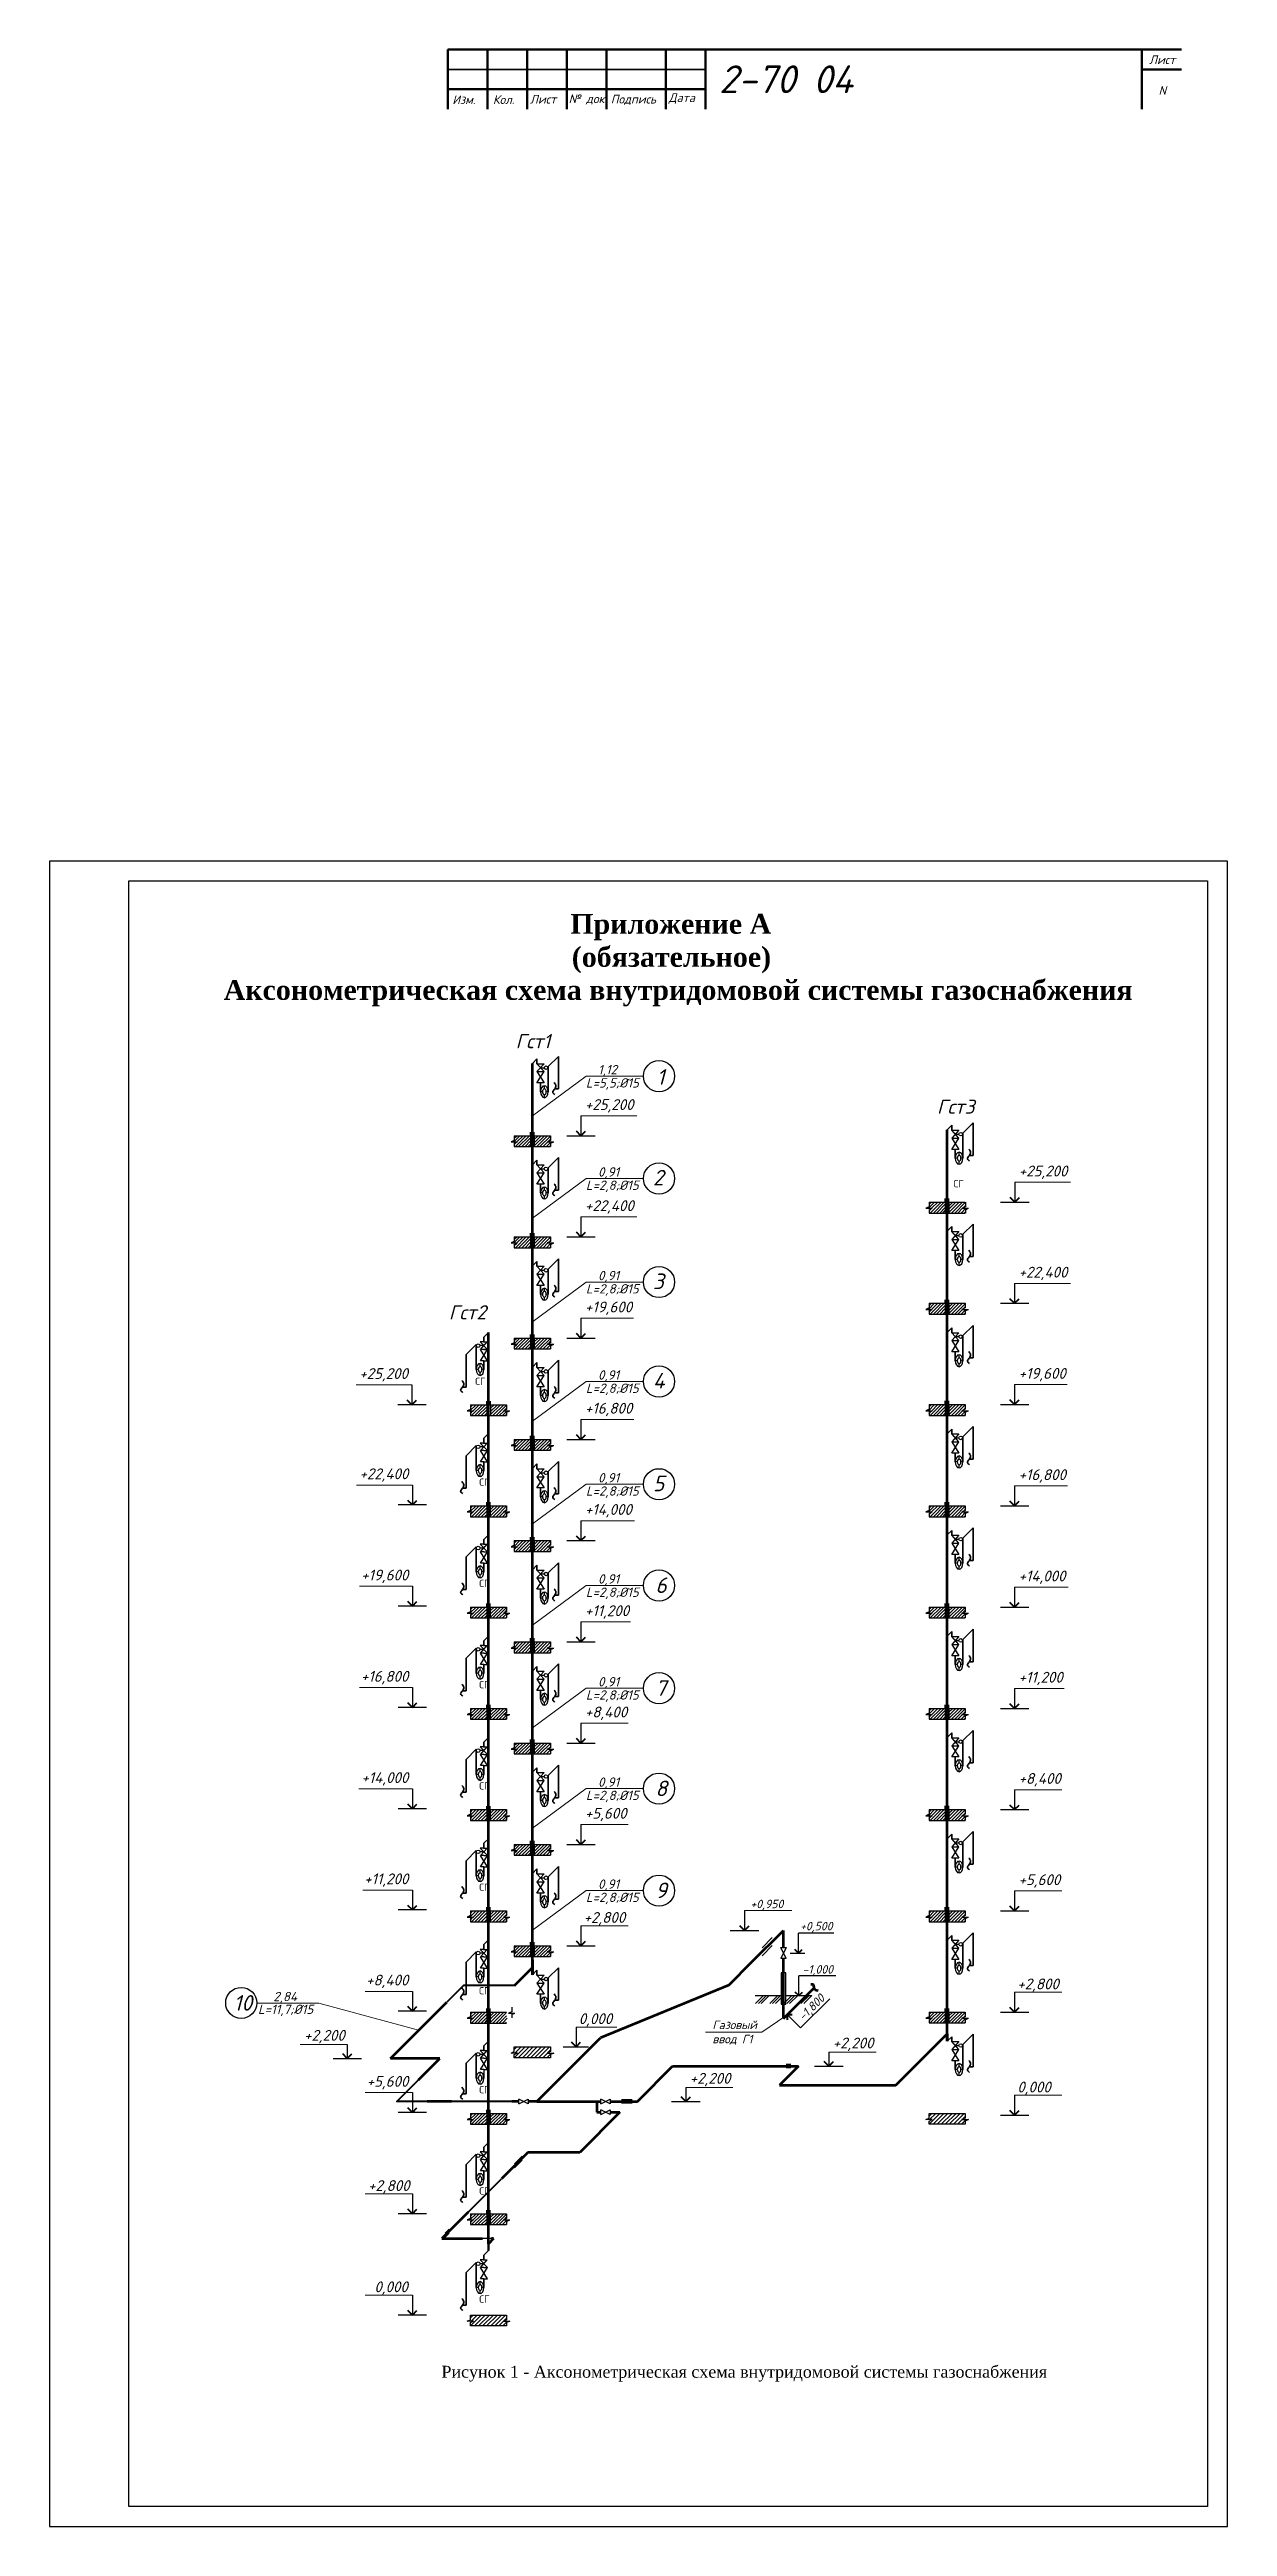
# Model space of a CAD drawing. Header units: millimetres. Extents: x -710977 to 10671, y -929782 to 89628.
# Drawn here: x 2746 to 3043, y 2724 to 3348 of the extents above; entities that cross this region are included whole.
import ezdxf

# ---------------------------------------------------------------- set-up
doc = ezdxf.new("R2010")
doc.units = ezdxf.units.MM
doc.header["$LTSCALE"] = 0.4
for name, color, linetype in [('А1', 7, 'Continuous'), ('аксонометрия', 84, 'Continuous'), ('кварталыИнфо', 7, 'Continuous')]:
    doc.layers.add(name, color=color, linetype=linetype)
for name, color, linetype, lineweight in [('газ', 7, 'Continuous', 40), ('здания', 7, 'Continuous', 25), ('Надписи', 7, 'Continuous', 20)]:
    doc.layers.add(name, color=color, linetype=linetype, lineweight=lineweight)
doc.styles.add('1111', font='times.ttf', dxfattribs={"height": 3.5})
doc.styles.add('Zhenka', font='isocpeur.ttf', dxfattribs={"height": 400})
doc.styles.add('Курсив', font='isocpeui.ttf')
doc.styles.add('размерный', font='isocpeui.ttf')
doc.styles.add('текстовый', font='isocpeui.ttf', dxfattribs={"height": 5})
doc.linetypes.add('ГОСТ 2.303 3', pattern='A,0.001,[1,GOST 2.303-68.shx,S=1,R=0,X=0,Y=0],-26', length=26.001)
pattern_1 = [(45, (2395.83043, 2704.25567), (-0.4030726, 0.4030726), [])]
pattern_2 = [(45, (2395.83043, 2729.79304), (-0.4030726, 0.4030726), [])]
pattern_3 = [(45, (2395.83043, 2755.3304), (-0.4030726, 0.4030726), [])]
pattern_4 = [(45, (2395.83043, 2780.8678), (-0.4030726, 0.4030726), [])]
pattern_5 = [(45, (2395.83043, 2831.94254), (-0.4030726, 0.4030726), [])]
pattern_6 = [(45, (2395.83043, 2806.40517), (-0.4030726, 0.4030726), [])]
pattern_7 = [(45, (2511.46534, 2729.79837), (-0.4030726, 0.4030726), [])]
pattern_8 = [(45, (2511.46534, 2755.33574), (-0.4030726, 0.4030726), [])]
pattern_9 = [(45, (2511.46534, 2780.8731), (-0.4030726, 0.4030726), [])]
pattern_10 = [(45, (2511.46534, 2806.4105), (-0.4030726, 0.4030726), [])]
pattern_11 = [(45, (2511.46534, 2831.94787), (-0.4030726, 0.4030726), [])]
pattern_12 = [(45, (2511.46534, 2857.48524), (-0.4030726, 0.4030726), [])]
pattern_13 = [(45, (2511.46534, 2883.0226), (-0.4030726, 0.4030726), [])]
pattern_14 = [(45, (2406.8968, 2746.55974), (-0.4030726, 0.4030726), [])]
pattern_15 = [(45, (2406.8968, 2772.0971), (-0.4030726, 0.4030726), [])]
pattern_16 = [(45, (2406.8968, 2797.6345), (-0.4030726, 0.4030726), [])]
pattern_17 = [(45, (2406.8968, 2823.17186), (-0.4030726, 0.4030726), [])]
pattern_18 = [(45, (2406.8968, 2848.70924), (-0.4030726, 0.4030726), [])]
pattern_19 = [(45, (2406.8968, 2874.2466), (-0.4030726, 0.4030726), [])]
pattern_20 = [(45, (2406.8968, 2899.784), (-0.4030726, 0.4030726), [])]

msp = doc.modelspace()

# ---------------------------------------------------------------- texts
at = {"color": 0, "style": 'Курсив'}
msp.add_text('2-70 04', height=7, dxfattribs=at).set_placement((2915.14, 3337.232))
at = {"color": 7, "lineweight": 35, "char_height": 3.57666, "width": 23.15318, "attachment_point": 1, "style": 'текстовый'}
for s, insert in [('{\\fISOCPEUR|b0|i1|c204|p34;Гст1}', (2863.844, 3099.931)), ('{\\fISOCPEUR|b0|i1|c204|p34;Гст3}', (2970.084, 3083.414)), ('{\\fISOCPEUR|b0|i1|c204|p34;Гст2}', (2847.005, 3031.55))]:
    msp.add_mtext(s, dxfattribs=dict(at, insert=insert))
at = {"color": 7, "lineweight": 25, "char_height": 3.9263, "attachment_point": 1, "style": 'текстовый'}
for s, insert in [('{\\fISOCPEUR|b0|i1|c204|p34;1}', (2899.417, 3091.09)), ('{\\fISOCPEUR|b0|i1|c204|p34;2}', (2898.452, 3065.678)), ('{\\fISOCPEUR|b0|i1|c204|p34;3}', (2898.452, 3039.552)), ('{\\fISOCPEUR|b0|i1|c204|p34;4}', (2898.452, 3014.481)), ('{\\fISOCPEUR|b0|i1|c204|p34;5}', (2898.452, 2988.559)), ('{\\fISOCPEUR|b0|i1|c204|p34;6}', (2899.085, 2962.898)), ('{\\fISOCPEUR|b0|i1|c204|p34;7}', (2899.085, 2936.976)), ('{\\fISOCPEUR|b0|i1|c204|p34;8}', (2899.085, 2911.663)), ('{\\fISOCPEUR|b0|i1|c204|p34;9}', (2899.085, 2885.941)), ('{\\fISOCPEUR|b0|i1|c204|p34;10}', (2792.737, 2857.566))]:
    msp.add_mtext(s, dxfattribs=dict(at, insert=insert))
at = {"color": 7, "lineweight": 20}
for s, insert, char_height, width, attachment_point, style in [('{\\fISOCPEUR|b0|i1|c0|p34;+2\\fISOCPEUR|b0|i1|c204|p34;5\\fISOCPEUR|b0|i1|c0|p34;,\\fISOCPEUR|b0|i1|c204|p34;2\\fISOCPEUR|b0|i1|c0|p34;00}', (2881.308, 3083.523), 2.736147, 13.63061, 1, 'текстовый'), ('{\\fISOCPEUR|b0|i1|c0|p34;+2\\fISOCPEUR|b0|i1|c204|p34;5\\fISOCPEUR|b0|i1|c0|p34;,\\fISOCPEUR|b0|i1|c204|p34;2\\fISOCPEUR|b0|i1|c0|p34;00}', (2990.706, 3066.762), 2.736147, 13.63061, 1, 'текстовый'), ('{\\fISOCPEUR|b0|i1|c0|p34;+22,400}', (2881.308, 3058.014), 2.73615, 13.63061, 1, 'текстовый'), ('{\\fISOCPEUR|b0|i1|c0|p34;+22,400}', (2990.649, 3041.252), 2.73615, 13.63061, 1, 'текстовый'), ('{\\fISOCPEUR|b0|i1|c0|p34;+19,600}', (2881.308, 3032.476), 2.73615, 13.63061, 1, 'текстовый'), ('{\\fISOCPEUR|b0|i1|c0|p34;+2\\fISOCPEUR|b0|i1|c204|p34;5\\fISOCPEUR|b0|i1|c0|p34;,\\fISOCPEUR|b0|i1|c204|p34;2\\fISOCPEUR|b0|i1|c0|p34;00}', (2836.701, 3015.682), 2.736147, 13.63061, 3, 'текстовый'), ('{\\fISOCPEUR|b0|i1|c0|p34;+19,600}', (2990.649, 3015.715), 2.73615, 13.63061, 1, 'текстовый'), ('{\\fISOCPEUR|b0|i1|c0|p34;+16,800}', (2881.308, 3006.939), 2.73615, 13.63061, 1, 'текстовый'), ('{\\fISOCPEUR|b0|i1|c0|p34;+22,400}', (2836.806, 2990.4), 2.73615, 13.63061, 3, 'текстовый'), ('{\\fISOCPEUR|b0|i1|c0|p34;+16,800}', (2990.649, 2990.177), 2.73615, 13.63061, 1, 'текстовый'), ('{\\fISOCPEUR|b0|i1|c0|p34;+14,000}', (2881.308, 2981.401), 2.73615, 13.63061, 1, 'текстовый'), ('{\\fISOCPEUR|b0|i1|c0|p34;+19,600}', (2836.806, 2964.863), 2.73615, 13.63061, 3, 'текстовый'), ('{\\fISOCPEUR|b0|i1|c0|p34;+14,000}', (2990.649, 2964.64), 2.73615, 13.63061, 1, 'текстовый'), ('{\\fISOCPEUR|b0|i1|c0|p34;+11,200}', (2881.308, 2955.864), 2.73615, 13.63061, 1, 'текстовый'), ('{\\fISOCPEUR|b0|i1|c0|p34;+16,800}', (2836.806, 2939.325), 2.73615, 13.63061, 3, 'текстовый'), ('{\\fISOCPEUR|b0|i1|c0|p34;+11,200}', (2990.649, 2939.103), 2.73615, 13.63061, 1, 'текстовый'), ('{\\fISOCPEUR|b0|i1|c0|p34;+8,400}', (2881.308, 2930.327), 2.73615, 13.63061, 1, 'текстовый'), ('{\\fISOCPEUR|b0|i1|c0|p34;+14,000}', (2836.806, 2913.788), 2.73615, 13.63061, 3, 'текстовый'), ('{\\fISOCPEUR|b0|i1|c0|p34;+8,400}', (2990.649, 2913.565), 2.73615, 13.63061, 1, 'текстовый'), ('{\\fISOCPEUR|b0|i1|c0|p34;+5,600}', (2881.308, 2904.789), 2.73615, 13.63061, 1, 'текстовый'), ('{\\fISOCPEUR|b0|i1|c0|p34;+11,200}', (2836.806, 2888.251), 2.73615, 13.63061, 3, 'текстовый'), ('{\\fISOCPEUR|b0|i1|c0|p34;+5,600}', (2990.649, 2888.028), 2.73615, 13.63061, 1, 'текстовый'), ('{\\fISOCPEUR|b0|i1|c0|p34;+2,800}', (2880.999, 2878.513), 2.73615, 13.63061, 1, 'текстовый'), ('{\\fISOCPEUR|b0|i1|c0|p34;+8,400}', (2836.806, 2862.713), 2.73615, 13.63061, 3, 'текстовый'), ('{\\fISOCPEUR|b0|i1|c0|p34;+2,800}', (2990.34, 2861.751), 2.73615, 13.63061, 1, 'текстовый'), ('+2,{\\fISOCPEUR|b0|i1|c204|p34;2}00', (2810.496, 2848.783), 2.73615, 13.63061, 1, 'текстовый'), ('{\\fISOCPEUR|b0|i1|c204|p34;0\\fISOCPEUR|b0|i1|c0|p34;,\\fISOCPEUR|b0|i1|c204|p34;000}', (2879.754, 2852.975), 2.73615, 13.63061, 1, 'текстовый'), ('Газовый \\Pввод Г1', (2913.452, 2851.137), 2.1486, 39.65592, 1, 'Курсив'), ('+2,{\\fISOCPEUR|b0|i1|c204|p34;2}00', (2943.802, 2846.849), 2.73615, 13.63061, 1, 'текстовый'), ('{\\fISOCPEUR|b0|i1|c0|p34;+5,600}', (2836.806, 2837.176), 2.73615, 13.63061, 3, 'текстовый'), ('+2,{\\fISOCPEUR|b0|i1|c204|p34;2}00', (2907.741, 2837.949), 2.73615, 13.63061, 1, 'текстовый'), ('{\\fISOCPEUR|b0|i1|c204|p34;0\\fISOCPEUR|b0|i1|c0|p34;,\\fISOCPEUR|b0|i1|c204|p34;0\\fISOCPEUR|b0|i1|c0|p34;00}', (2990.34, 2835.749), 2.736147, 13.63061, 1, 'текстовый'), ('{\\fISOCPEUR|b0|i1|c0|p34;+2,800}', (2837.115, 2810.899), 2.73615, 13.63061, 3, 'текстовый'), ('{\\fISOCPEUR|b0|i1|c204|p34;0\\fISOCPEUR|b0|i1|c0|p34;,\\fISOCPEUR|b0|i1|c204|p34;0\\fISOCPEUR|b0|i1|c0|p34;00}', (2836.666, 2785.362), 2.736147, 13.63061, 3, 'текстовый')]:
    msp.add_mtext(s, dxfattribs=dict(at, insert=insert, char_height=char_height, width=width, attachment_point=attachment_point, style=style))
at = {"color": 7, "lineweight": 25, "char_height": 2.14859, "width": 9.41331, "attachment_point": 3, "style": 'Zhenka'}
for s, insert in [('{\\fISOCPEUR|b0|i1|c204|p34;+0,950}', (2931.342, 2881.623)), ('{\\fISOCPEUR|b0|i1|c204|p34;+0,500}', (2943.745, 2876.043)), ('{\\fISOCPEUR|b0|i1|c204|p34;-1,000}', (2943.869, 2865.125))]:
    msp.add_mtext(s, dxfattribs=dict(at, insert=insert))
at = {"color": 7, "lineweight": 25, "insert": (2934.896, 2852.468), "char_height": 2.1486, "width": 9.41331, "attachment_point": 1, "rotation": 45, "style": 'Курсив'}
msp.add_mtext('-1,800', dxfattribs=at)
at = {"layer": 'А1', "lineweight": 35, "char_height": 2.2, "attachment_point": 1, "style": 'размерный'}
for s, insert, width in [('{\\fISOCPEUR|b0|i1|c204|p34;Лист}', (3023.564, 3346.761), 2.81003), ('{\\fISOCPEUR|b0|i1|c204|p34;Изм.}', (2847.881, 3336.665), 5.41368), ('{\\fISOCPEUR|b0|i1|c204|p34;Кол.}', (2858.113, 3336.697), 2.18127), ('{\\fISOCPEUR|b0|i1|c204|p34;Лист}', (2867.467, 3336.795), 2.81003), ('{\\fISOCPEUR|b0|i1|c204|p34;№ док.}', (2877.22, 3336.91), 12.60807), ('{\\fISOCPEUR|b0|i1|c204|p34;Подпись}', (2887.839, 3336.808), 4.86489), ('{\\fISOCPEUR|b0|i1|c204|p34;Дата}', (2902.429, 3337.18), 6.3271), ('N', (3025.951, 3338.994), 2.81003)]:
    msp.add_mtext(s, dxfattribs=dict(at, insert=insert, width=width))
at = {"layer": 'аксонометрия', "color": 7, "lineweight": 35, "insert": (2974.252, 3063.117), "char_height": 1.8241, "width": 2.78109, "attachment_point": 1, "style": 'Zhenka'}
msp.add_mtext('СГ', dxfattribs=at)
at = {"layer": 'аксонометрия', "color": 7, "lineweight": 40, "char_height": 1.8241, "width": 2.78109, "attachment_point": 1, "style": 'Zhenka'}
for insert in [(2853.656, 3013.274), (2854.642, 2859.571)]:
    msp.add_mtext('СГ', dxfattribs=dict(at, insert=insert))
at = {"layer": 'аксонометрия', "color": 7, "lineweight": 50, "char_height": 1.8241, "width": 2.78109, "attachment_point": 1, "style": 'Zhenka'}
for insert in [(2854.666, 2987.844), (2854.666, 2962.306), (2854.666, 2936.769), (2854.666, 2911.231), (2854.666, 2885.694), (2854.666, 2834.619), (2854.666, 2809.082), (2854.666, 2781.819)]:
    msp.add_mtext('СГ', dxfattribs=dict(at, insert=insert))
at = {"layer": 'газ', "lineweight": 70, "ltscale": 0.08, "attachment_point": 1, "style": '1111'}
for s, width, heights, insert, char_height in [('\\pi98.78985;{\\fTimes New Roman|b1|i0|c204|p18;\\P\\pi111.29805;Приложение А\\P\\pi111.67919;(обязательное)\\P\\pi23.90462;Аксонометрическая схема внутридомовой системы газоснабжения}', 272, [43.152], (2766.323, 3138.559), 5), ('\\pi26.0271;Рисунок 1 - Аксонометрическая схема внутридомовой системы газоснабжения', 188.31779, [5.126], (2819.113, 2764.077), 3)]:
    msp.add_mtext_dynamic_manual_height_columns(s, width=width, gutter_width=17.5, heights=heights, dxfattribs=dict(at, insert=insert, char_height=char_height))
at = {"layer": 'здания', "color": 7, "lineweight": 20, "width": 17.1857, "attachment_point": 1, "style": 'текстовый'}
for s, insert, char_height in [('{\\fISOCPEUR|b0|i1|c204|p34;1},{\\fISOCPEUR|b0|i1|c204|p34;12}', (2884.631, 3092.14), 2.35578), ('L={\\fISOCPEUR|b0|i1|c204|p34;5},{\\fISOCPEUR|b0|i1|c204|p34;5};%%C15', (2881.57, 3088.797), 2.35578), ('L={\\fISOCPEUR|b0|i1|c204|p34;2},{\\fISOCPEUR|b0|i1|c204|p34;8};%%C15', (2881.57, 3062.99), 2.35578), ('0,91', (2884.631, 3066.333), 2.3558), ('L={\\fISOCPEUR|b0|i1|c204|p34;2},{\\fISOCPEUR|b0|i1|c204|p34;8};%%C15', (2881.57, 3036.863), 2.35578), ('0,91', (2884.631, 3040.206), 2.3558), ('L={\\fISOCPEUR|b0|i1|c204|p34;2},{\\fISOCPEUR|b0|i1|c204|p34;8};%%C15', (2881.57, 3011.793), 2.35578), ('0,91', (2884.631, 3015.135), 2.3558), ('0,91', (2884.631, 2989.214), 2.3558), ('L={\\fISOCPEUR|b0|i1|c204|p34;2},{\\fISOCPEUR|b0|i1|c204|p34;8};%%C15', (2881.57, 2985.871), 2.35578), ('0,91', (2884.631, 2963.693), 2.3558), ('L={\\fISOCPEUR|b0|i1|c204|p34;2},{\\fISOCPEUR|b0|i1|c204|p34;8};%%C15', (2881.57, 2960.35), 2.35578), ('0,91', (2884.631, 2937.772), 2.3558), ('L={\\fISOCPEUR|b0|i1|c204|p34;2},{\\fISOCPEUR|b0|i1|c204|p34;8};%%C15', (2881.57, 2934.429), 2.35578), ('0,91', (2884.631, 2912.458), 2.3558), ('L={\\fISOCPEUR|b0|i1|c204|p34;2},{\\fISOCPEUR|b0|i1|c204|p34;8};%%C15', (2881.57, 2909.115), 2.35578), ('0,91', (2884.631, 2886.737), 2.3558), ('L={\\fISOCPEUR|b0|i1|c204|p34;2},{\\fISOCPEUR|b0|i1|c204|p34;8};%%C15', (2881.57, 2883.394), 2.35578), ('L={\\fISOCPEUR|b0|i1|c204|p34;11},{\\fISOCPEUR|b0|i1|c204|p34;7};%%C15', (2798.884, 2855.164), 2.35578), ('{\\fISOCPEUR|b0|i1|c204|p34;2},{\\fISOCPEUR|b0|i1|c204|p34;84}', (2802.758, 2858.385), 2.35578)]:
    msp.add_mtext(s, dxfattribs=dict(at, insert=insert, char_height=char_height))

# ---------------------------------------------------------------- hatches: boundary and pattern name
at = {"layer": 'аксонометрия', "lineweight": 25}
h = msp.add_hatch(dxfattribs=at)
h.set_pattern_fill('ANSI31', scale=4.560246, style=0)
h.set_pattern_definition([(45, (2406.8968, 2950.83114), (-0.4030726, 0.4030726), [])])
h.paths.add_polyline_path([(2867.613, 3071.567), (2867.613, 3074.303), (2863.508, 3074.303), (2863.508, 3073.125), (2862.7, 3072.752), (2864.317, 3072.752), (2863.508, 3072.38), (2863.508, 3071.567)])
h = msp.add_hatch(dxfattribs=at)
h.set_pattern_fill('ANSI31', scale=4.560246, style=0)
h.set_pattern_definition([(45, (2406.8968, 2925.29377), (-0.4030726, 0.4030726), [])])
h.paths.add_polyline_path([(2873.438, 3072.752), (2871.82, 3072.752), (2872.629, 3073.125), (2872.629, 3074.303), (2868.525, 3074.303), (2868.525, 3071.567), (2872.629, 3071.567), (2872.629, 3072.38)])
h = msp.add_hatch(dxfattribs=at)
h.set_pattern_fill('ANSI31', scale=4.560246, style=0)
h.set_pattern_definition([(45, (2511.46534, 2934.0698), (-0.4030726, 0.4030726), [])])
h.paths.add_polyline_path([(2972.181, 3054.805), (2972.181, 3057.541), (2968.077, 3057.541), (2968.077, 3056.363), (2967.268, 3055.991), (2968.886, 3055.991), (2968.077, 3055.619), (2968.077, 3054.805)])
h = msp.add_hatch(dxfattribs=at)
h.set_pattern_fill('ANSI31', scale=4.560246, style=0)
h.set_pattern_definition([(45, (2511.46534, 2908.5324), (-0.4030726, 0.4030726), [])])
h.paths.add_polyline_path([(2978.006, 3055.991), (2976.389, 3055.991), (2977.197, 3056.363), (2977.197, 3057.541), (2973.093, 3057.541), (2973.093, 3054.805), (2977.197, 3054.805), (2977.197, 3055.619)])
h = msp.add_hatch(dxfattribs=at)
h.set_pattern_fill('ANSI31', scale=4.560246, style=0)
h.set_pattern_definition([(45, (2406.8968, 2925.32136), (-0.4030726, 0.4030726), [])])
h.paths.add_polyline_path([(2867.613, 3046.057), (2867.613, 3048.793), (2863.508, 3048.793), (2863.508, 3047.615), (2862.7, 3047.242), (2864.317, 3047.242), (2863.508, 3046.87), (2863.508, 3046.057)])
h = msp.add_hatch(dxfattribs=at)
h.set_pattern_fill('ANSI31', scale=4.560246, style=0)
h.set_pattern_definition(pattern_20)
h.paths.add_polyline_path([(2873.438, 3047.242), (2871.82, 3047.242), (2872.629, 3047.615), (2872.629, 3048.793), (2868.525, 3048.793), (2868.525, 3046.057), (2872.629, 3046.057), (2872.629, 3046.87)])
h = msp.add_hatch(dxfattribs=at)
h.set_pattern_fill('ANSI31', scale=4.560246, style=0)
h.set_pattern_definition([(45, (2511.46534, 2908.56), (-0.4030726, 0.4030726), [])])
h.paths.add_polyline_path([(2972.181, 3029.295), (2972.181, 3032.032), (2968.077, 3032.032), (2968.077, 3030.853), (2967.268, 3030.481), (2968.886, 3030.481), (2968.077, 3030.109), (2968.077, 3029.295)])
h = msp.add_hatch(dxfattribs=at)
h.set_pattern_fill('ANSI31', scale=4.560246, style=0)
h.set_pattern_definition(pattern_13)
h.paths.add_polyline_path([(2978.006, 3030.481), (2976.389, 3030.481), (2977.197, 3030.853), (2977.197, 3032.032), (2973.093, 3032.032), (2973.093, 3029.295), (2977.197, 3029.295), (2977.197, 3030.109)])
h = msp.add_hatch(dxfattribs=at)
h.set_pattern_fill('ANSI31', scale=4.560246, style=0)
h.set_pattern_definition(pattern_20)
h.paths.add_polyline_path([(2867.613, 3020.519), (2867.613, 3023.256), (2863.508, 3023.256), (2863.508, 3022.077), (2862.7, 3021.705), (2864.317, 3021.705), (2863.508, 3021.333), (2863.508, 3020.519)])
h = msp.add_hatch(dxfattribs=at)
h.set_pattern_fill('ANSI31', scale=4.560246, style=0)
h.set_pattern_definition(pattern_19)
h.paths.add_polyline_path([(2873.438, 3021.705), (2871.82, 3021.705), (2872.629, 3022.077), (2872.629, 3023.256), (2868.525, 3023.256), (2868.525, 3020.519), (2872.629, 3020.519), (2872.629, 3021.333)])
h = msp.add_hatch(dxfattribs=at)
h.set_pattern_fill('ANSI31', scale=4.560246, style=0)
h.set_pattern_definition([(45, (2395.83043, 2882.98993), (-0.4030726, 0.4030726), [])])
h.paths.add_polyline_path([(2856.546, 3003.725), (2856.546, 3006.462), (2852.442, 3006.462), (2852.442, 3005.283), (2851.633, 3004.911), (2853.251, 3004.911), (2852.442, 3004.539), (2852.442, 3003.725)])
h = msp.add_hatch(dxfattribs=at)
h.set_pattern_fill('ANSI31', scale=4.560246, style=0)
h.set_pattern_definition([(45, (2395.83043, 2857.45256), (-0.4030726, 0.4030726), [])])
h.paths.add_polyline_path([(2857.458, 3003.725), (2861.563, 3003.725), (2861.563, 3004.539), (2862.371, 3004.911), (2860.754, 3004.911), (2861.563, 3005.283), (2861.563, 3006.462), (2857.458, 3006.462)])
h = msp.add_hatch(dxfattribs=at)
h.set_pattern_fill('ANSI31', scale=4.560246, style=0)
h.set_pattern_definition(pattern_13)
h.paths.add_polyline_path([(2972.181, 3003.758), (2972.181, 3006.494), (2968.077, 3006.494), (2968.077, 3005.316), (2967.268, 3004.944), (2968.886, 3004.944), (2968.077, 3004.571), (2968.077, 3003.758)])
h = msp.add_hatch(dxfattribs=at)
h.set_pattern_fill('ANSI31', scale=4.560246, style=0)
h.set_pattern_definition(pattern_12)
h.paths.add_polyline_path([(2978.006, 3004.944), (2976.389, 3004.944), (2977.197, 3005.316), (2977.197, 3006.494), (2973.093, 3006.494), (2973.093, 3003.758), (2977.197, 3003.758), (2977.197, 3004.571)])
h = msp.add_hatch(dxfattribs=at)
h.set_pattern_fill('ANSI31', scale=4.560246, style=0)
h.set_pattern_definition(pattern_19)
h.paths.add_polyline_path([(2867.613, 2994.982), (2867.613, 2997.718), (2863.508, 2997.718), (2863.508, 2996.54), (2862.7, 2996.168), (2864.317, 2996.168), (2863.508, 2995.795), (2863.508, 2994.982)])
h = msp.add_hatch(dxfattribs=at)
h.set_pattern_fill('ANSI31', scale=4.560246, style=0)
h.set_pattern_definition(pattern_18)
h.paths.add_polyline_path([(2873.438, 2996.168), (2871.82, 2996.168), (2872.629, 2996.54), (2872.629, 2997.718), (2868.525, 2997.718), (2868.525, 2994.982), (2872.629, 2994.982), (2872.629, 2995.795)])
h = msp.add_hatch(dxfattribs=at)
h.set_pattern_fill('ANSI31', scale=4.560246, style=0)
h.set_pattern_definition([(45, (2395.83043, 2857.4799), (-0.4030726, 0.4030726), [])])
h.paths.add_polyline_path([(2856.546, 2978.215), (2856.546, 2980.952), (2852.442, 2980.952), (2852.442, 2979.773), (2851.633, 2979.401), (2853.251, 2979.401), (2852.442, 2979.029), (2852.442, 2978.215)])
h = msp.add_hatch(dxfattribs=at)
h.set_pattern_fill('ANSI31', scale=4.560246, style=0)
h.set_pattern_definition(pattern_5)
h.paths.add_polyline_path([(2857.458, 2978.215), (2861.563, 2978.215), (2861.563, 2979.029), (2862.371, 2979.401), (2860.754, 2979.401), (2861.563, 2979.773), (2861.563, 2980.952), (2857.458, 2980.952)])
h = msp.add_hatch(dxfattribs=at)
h.set_pattern_fill('ANSI31', scale=4.560246, style=0)
h.set_pattern_definition(pattern_12)
h.paths.add_polyline_path([(2972.181, 2978.221), (2972.181, 2980.957), (2968.077, 2980.957), (2968.077, 2979.779), (2967.268, 2979.406), (2968.886, 2979.406), (2968.077, 2979.034), (2968.077, 2978.221)])
h = msp.add_hatch(dxfattribs=at)
h.set_pattern_fill('ANSI31', scale=4.560246, style=0)
h.set_pattern_definition(pattern_11)
h.paths.add_polyline_path([(2978.006, 2979.406), (2976.389, 2979.406), (2977.197, 2979.779), (2977.197, 2980.957), (2973.093, 2980.957), (2973.093, 2978.221), (2977.197, 2978.221), (2977.197, 2979.034)])
h = msp.add_hatch(dxfattribs=at)
h.set_pattern_fill('ANSI31', scale=4.560246, style=0)
h.set_pattern_definition(pattern_18)
h.paths.add_polyline_path([(2867.613, 2969.445), (2867.613, 2972.181), (2863.508, 2972.181), (2863.508, 2971.003), (2862.7, 2970.63), (2864.317, 2970.63), (2863.508, 2970.258), (2863.508, 2969.445)])
h = msp.add_hatch(dxfattribs=at)
h.set_pattern_fill('ANSI31', scale=4.560246, style=0)
h.set_pattern_definition(pattern_17)
h.paths.add_polyline_path([(2873.438, 2970.63), (2871.82, 2970.63), (2872.629, 2971.003), (2872.629, 2972.181), (2868.525, 2972.181), (2868.525, 2969.445), (2872.629, 2969.445), (2872.629, 2970.258)])
h = msp.add_hatch(dxfattribs=at)
h.set_pattern_fill('ANSI31', scale=4.560246, style=0)
h.set_pattern_definition(pattern_5)
h.paths.add_polyline_path([(2856.546, 2952.678), (2856.546, 2955.414), (2852.442, 2955.414), (2852.442, 2954.236), (2851.633, 2953.864), (2853.251, 2953.864), (2852.442, 2953.491), (2852.442, 2952.678)])
h = msp.add_hatch(dxfattribs=at)
h.set_pattern_fill('ANSI31', scale=4.560246, style=0)
h.set_pattern_definition(pattern_6)
h.paths.add_polyline_path([(2857.458, 2952.678), (2861.563, 2952.678), (2861.563, 2953.491), (2862.371, 2953.864), (2860.754, 2953.864), (2861.563, 2954.236), (2861.563, 2955.414), (2857.458, 2955.414)])
h = msp.add_hatch(dxfattribs=at)
h.set_pattern_fill('ANSI31', scale=4.560246, style=0)
h.set_pattern_definition(pattern_11)
h.paths.add_polyline_path([(2972.181, 2952.683), (2972.181, 2955.419), (2968.077, 2955.419), (2968.077, 2954.241), (2967.268, 2953.869), (2968.886, 2953.869), (2968.077, 2953.497), (2968.077, 2952.683)])
h = msp.add_hatch(dxfattribs=at)
h.set_pattern_fill('ANSI31', scale=4.560246, style=0)
h.set_pattern_definition(pattern_10)
h.paths.add_polyline_path([(2978.006, 2953.869), (2976.389, 2953.869), (2977.197, 2954.241), (2977.197, 2955.419), (2973.093, 2955.419), (2973.093, 2952.683), (2977.197, 2952.683), (2977.197, 2953.497)])
h = msp.add_hatch(dxfattribs=at)
h.set_pattern_fill('ANSI31', scale=4.560246, style=0)
h.set_pattern_definition(pattern_17)
h.paths.add_polyline_path([(2867.613, 2943.907), (2867.613, 2946.643), (2863.508, 2946.643), (2863.508, 2945.465), (2862.7, 2945.093), (2864.317, 2945.093), (2863.508, 2944.721), (2863.508, 2943.907)])
h = msp.add_hatch(dxfattribs=at)
h.set_pattern_fill('ANSI31', scale=4.560246, style=0)
h.set_pattern_definition(pattern_16)
h.paths.add_polyline_path([(2873.438, 2945.093), (2871.82, 2945.093), (2872.629, 2945.465), (2872.629, 2946.643), (2868.525, 2946.643), (2868.525, 2943.907), (2872.629, 2943.907), (2872.629, 2944.721)])
h = msp.add_hatch(dxfattribs=at)
h.set_pattern_fill('ANSI31', scale=4.560246, style=0)
h.set_pattern_definition(pattern_6)
h.paths.add_polyline_path([(2856.546, 2927.141), (2856.546, 2929.877), (2852.442, 2929.877), (2852.442, 2928.699), (2851.633, 2928.326), (2853.251, 2928.326), (2852.442, 2927.954), (2852.442, 2927.141)])
h = msp.add_hatch(dxfattribs=at)
h.set_pattern_fill('ANSI31', scale=4.560246, style=0)
h.set_pattern_definition(pattern_4)
h.paths.add_polyline_path([(2857.458, 2927.141), (2861.563, 2927.141), (2861.563, 2927.954), (2862.371, 2928.326), (2860.754, 2928.326), (2861.563, 2928.699), (2861.563, 2929.877), (2857.458, 2929.877)])
h = msp.add_hatch(dxfattribs=at)
h.set_pattern_fill('ANSI31', scale=4.560246, style=0)
h.set_pattern_definition(pattern_10)
h.paths.add_polyline_path([(2972.181, 2927.146), (2972.181, 2929.882), (2968.077, 2929.882), (2968.077, 2928.704), (2967.268, 2928.332), (2968.886, 2928.332), (2968.077, 2927.959), (2968.077, 2927.146)])
h = msp.add_hatch(dxfattribs=at)
h.set_pattern_fill('ANSI31', scale=4.560246, style=0)
h.set_pattern_definition(pattern_9)
h.paths.add_polyline_path([(2978.006, 2928.332), (2976.389, 2928.332), (2977.197, 2928.704), (2977.197, 2929.882), (2973.093, 2929.882), (2973.093, 2927.146), (2977.197, 2927.146), (2977.197, 2927.959)])
h = msp.add_hatch(dxfattribs=at)
h.set_pattern_fill('ANSI31', scale=4.560246, style=0)
h.set_pattern_definition(pattern_16)
h.paths.add_polyline_path([(2867.613, 2918.37), (2867.613, 2921.106), (2863.508, 2921.106), (2863.508, 2919.928), (2862.7, 2919.556), (2864.317, 2919.556), (2863.508, 2919.183), (2863.508, 2918.37)])
h = msp.add_hatch(dxfattribs=at)
h.set_pattern_fill('ANSI31', scale=4.560246, style=0)
h.set_pattern_definition(pattern_15)
h.paths.add_polyline_path([(2873.438, 2919.556), (2871.82, 2919.556), (2872.629, 2919.928), (2872.629, 2921.106), (2868.525, 2921.106), (2868.525, 2918.37), (2872.629, 2918.37), (2872.629, 2919.183)])
h = msp.add_hatch(dxfattribs=at)
h.set_pattern_fill('ANSI31', scale=4.560246, style=0)
h.set_pattern_definition(pattern_4)
h.paths.add_polyline_path([(2856.546, 2901.603), (2856.546, 2904.339), (2852.442, 2904.339), (2852.442, 2903.161), (2851.633, 2902.789), (2853.251, 2902.789), (2852.442, 2902.417), (2852.442, 2901.603)])
h = msp.add_hatch(dxfattribs=at)
h.set_pattern_fill('ANSI31', scale=4.560246, style=0)
h.set_pattern_definition(pattern_3)
h.paths.add_polyline_path([(2857.458, 2901.603), (2861.563, 2901.603), (2861.563, 2902.417), (2862.371, 2902.789), (2860.754, 2902.789), (2861.563, 2903.161), (2861.563, 2904.339), (2857.458, 2904.339)])
h = msp.add_hatch(dxfattribs=at)
h.set_pattern_fill('ANSI31', scale=4.560246, style=0)
h.set_pattern_definition(pattern_9)
h.paths.add_polyline_path([(2972.181, 2901.609), (2972.181, 2904.345), (2968.077, 2904.345), (2968.077, 2903.167), (2967.268, 2902.794), (2968.886, 2902.794), (2968.077, 2902.422), (2968.077, 2901.609)])
h = msp.add_hatch(dxfattribs=at)
h.set_pattern_fill('ANSI31', scale=4.560246, style=0)
h.set_pattern_definition(pattern_8)
h.paths.add_polyline_path([(2978.006, 2902.794), (2976.389, 2902.794), (2977.197, 2903.167), (2977.197, 2904.345), (2973.093, 2904.345), (2973.093, 2901.609), (2977.197, 2901.609), (2977.197, 2902.422)])
h = msp.add_hatch(dxfattribs=at)
h.set_pattern_fill('ANSI31', scale=4.560246, style=0)
h.set_pattern_definition(pattern_15)
h.paths.add_polyline_path([(2867.613, 2892.833), (2867.613, 2895.569), (2863.508, 2895.569), (2863.508, 2894.391), (2862.7, 2894.018), (2864.317, 2894.018), (2863.508, 2893.646), (2863.508, 2892.833)])
h = msp.add_hatch(dxfattribs=at)
h.set_pattern_fill('ANSI31', scale=4.560246, style=0)
h.set_pattern_definition(pattern_14)
h.paths.add_polyline_path([(2873.438, 2894.018), (2871.82, 2894.018), (2872.629, 2894.391), (2872.629, 2895.569), (2868.525, 2895.569), (2868.525, 2892.833), (2872.629, 2892.833), (2872.629, 2893.646)])
h = msp.add_hatch(dxfattribs=at)
h.set_pattern_fill('ANSI31', scale=4.560246, style=0)
h.set_pattern_definition(pattern_3)
h.paths.add_polyline_path([(2856.546, 2876.066), (2856.546, 2878.802), (2852.442, 2878.802), (2852.442, 2877.624), (2851.633, 2877.252), (2853.251, 2877.252), (2852.442, 2876.879), (2852.442, 2876.066)])
h = msp.add_hatch(dxfattribs=at)
h.set_pattern_fill('ANSI31', scale=4.560246, style=0)
h.set_pattern_definition(pattern_2)
h.paths.add_polyline_path([(2857.458, 2876.066), (2861.563, 2876.066), (2861.563, 2876.879), (2862.371, 2877.252), (2860.754, 2877.252), (2861.563, 2877.624), (2861.563, 2878.802), (2857.458, 2878.802)])
h = msp.add_hatch(dxfattribs=at)
h.set_pattern_fill('ANSI31', scale=4.560246, style=0)
h.set_pattern_definition(pattern_8)
h.paths.add_polyline_path([(2972.181, 2876.071), (2972.181, 2878.807), (2968.077, 2878.807), (2968.077, 2877.629), (2967.268, 2877.257), (2968.886, 2877.257), (2968.077, 2876.885), (2968.077, 2876.071)])
h = msp.add_hatch(dxfattribs=at)
h.set_pattern_fill('ANSI31', scale=4.560246, style=0)
h.set_pattern_definition(pattern_7)
h.paths.add_polyline_path([(2978.006, 2877.257), (2976.389, 2877.257), (2977.197, 2877.629), (2977.197, 2878.807), (2973.093, 2878.807), (2973.093, 2876.071), (2977.197, 2876.071), (2977.197, 2876.885)])
h = msp.add_hatch(dxfattribs=at)
h.set_pattern_fill('ANSI31', scale=4.560246, style=0)
h.set_pattern_definition(pattern_14)
h.paths.add_polyline_path([(2867.613, 2867.295), (2867.613, 2870.031), (2863.508, 2870.031), (2863.508, 2868.853), (2862.7, 2868.481), (2864.317, 2868.481), (2863.508, 2868.109), (2863.508, 2867.295)])
h = msp.add_hatch(dxfattribs=at)
h.set_pattern_fill('ANSI31', scale=4.560246, style=0)
h.set_pattern_definition([(45, (2406.8968, 2721.02236), (-0.4030726, 0.4030726), [])])
h.paths.add_polyline_path([(2873.438, 2868.481), (2871.82, 2868.481), (2872.629, 2868.853), (2872.629, 2870.031), (2868.525, 2870.031), (2868.525, 2867.295), (2872.629, 2867.295), (2872.629, 2868.109)])
h = msp.add_hatch(dxfattribs=at)
h.set_pattern_fill('ANSI31', scale=4.560246, style=0)
h.set_pattern_definition(pattern_2)
h.paths.add_polyline_path([(2856.546, 2850.528), (2856.546, 2853.265), (2852.442, 2853.265), (2852.442, 2852.087), (2851.633, 2851.714), (2853.251, 2851.714), (2852.442, 2851.342), (2852.442, 2850.528)])
h = msp.add_hatch(dxfattribs=at)
h.set_pattern_fill('ANSI31', scale=4.560246, style=0)
h.set_pattern_definition(pattern_1)
h.paths.add_polyline_path([(2857.458, 2850.528), (2861.563, 2850.528), (2861.563, 2851.342), (2862.371, 2851.714), (2860.754, 2851.714), (2861.563, 2852.087), (2861.563, 2853.265), (2857.458, 2853.265)])
h = msp.add_hatch(dxfattribs=at)
h.set_pattern_fill('ANSI31', scale=4.560246, style=0)
h.set_pattern_definition(pattern_7)
h.paths.add_polyline_path([(2972.181, 2850.534), (2972.181, 2853.27), (2968.077, 2853.27), (2968.077, 2852.092), (2967.268, 2851.719), (2968.886, 2851.719), (2968.077, 2851.347), (2968.077, 2850.534)])
h = msp.add_hatch(dxfattribs=at)
h.set_pattern_fill('ANSI31', scale=4.560246, style=0)
h.set_pattern_definition([(45, (2511.46534, 2704.261), (-0.4030726, 0.4030726), [])])
h.paths.add_polyline_path([(2978.006, 2851.719), (2976.389, 2851.719), (2977.197, 2852.092), (2977.197, 2853.27), (2973.093, 2853.27), (2973.093, 2850.534), (2977.197, 2850.534), (2977.197, 2851.347)])
h = msp.add_hatch(dxfattribs=at)
h.set_pattern_fill('ANSI31', scale=4.560246, style=0)
h.set_pattern_definition(pattern_1)
h.paths.add_polyline_path([(2856.546, 2824.991), (2856.546, 2827.727), (2852.442, 2827.727), (2852.442, 2826.549), (2851.633, 2826.177), (2853.251, 2826.177), (2852.442, 2825.804), (2852.442, 2824.991)])
h = msp.add_hatch(dxfattribs=at)
h.set_pattern_fill('ANSI31', scale=4.560246, style=0)
h.set_pattern_definition([(45, (2395.83043, 2678.7183), (-0.4030726, 0.4030726), [])])
h.paths.add_polyline_path([(2857.458, 2824.991), (2861.563, 2824.991), (2861.563, 2825.804), (2862.371, 2826.177), (2860.754, 2826.177), (2861.563, 2826.549), (2861.563, 2827.727), (2857.458, 2827.727)])
h = msp.add_hatch(dxfattribs=at)
h.set_pattern_fill('ANSI31', scale=4.560246, style=0)
h.set_pattern_definition([(45, (2395.83043, 2678.9463), (-0.4030726, 0.4030726), [])])
h.paths.add_polyline_path([(2856.546, 2799.682), (2856.546, 2802.418), (2852.442, 2802.418), (2852.442, 2801.24), (2851.633, 2800.867), (2853.251, 2800.867), (2852.442, 2800.495), (2852.442, 2799.682)])
h = msp.add_hatch(dxfattribs=at)
h.set_pattern_fill('ANSI31', scale=4.560246, style=0)
h.set_pattern_definition([(45, (2395.83043, 2653.40894), (-0.4030726, 0.4030726), [])])
h.paths.add_polyline_path([(2857.458, 2799.682), (2861.563, 2799.682), (2861.563, 2800.495), (2862.371, 2800.867), (2860.754, 2800.867), (2861.563, 2801.24), (2861.563, 2802.418), (2857.458, 2802.418)])
at = {"layer": 'кварталыИнфо', "ltscale": 0.12}
h = msp.add_hatch(dxfattribs=at)
h.set_pattern_fill('ANSI31', color=256, scale=0.228012)
h.set_pattern_definition([(45, (2300.41965, -1012.8501), (-0.51190217, 0.51190217), [])])
h.paths.add_polyline_path([(2864.317, 2842.943), (2862.7, 2842.943), (2863.508, 2843.316), (2863.508, 2844.494), (2872.629, 2844.494), (2872.629, 2843.316), (2871.82, 2842.943), (2873.438, 2842.943), (2872.629, 2842.571), (2872.629, 2841.758), (2863.508, 2841.758), (2863.508, 2842.571)])
h = msp.add_hatch(dxfattribs=at)
h.set_pattern_fill('ANSI31', color=256, scale=0.228012)
h.set_pattern_definition([(45, (2404.9882, -1029.61145), (-0.51190217, 0.51190217), [])])
h.paths.add_polyline_path([(2968.886, 2826.182), (2967.268, 2826.182), (2968.077, 2826.554), (2968.077, 2827.733), (2977.197, 2827.733), (2977.197, 2826.554), (2976.389, 2826.182), (2978.006, 2826.182), (2977.197, 2825.81), (2977.197, 2824.996), (2968.077, 2824.996), (2968.077, 2825.81)])
h = msp.add_hatch(dxfattribs=at)
h.set_pattern_fill('ANSI31', color=256, scale=0.228012)
h.set_pattern_definition([(45, (2289.3533, -1080.4635), (-0.51190217, 0.51190217), [])])
h.paths.add_polyline_path([(2853.251, 2775.33), (2851.633, 2775.33), (2852.442, 2775.702), (2852.442, 2776.881), (2861.563, 2776.881), (2861.563, 2775.702), (2860.754, 2775.33), (2862.371, 2775.33), (2861.563, 2774.958), (2861.563, 2774.144), (2852.442, 2774.144), (2852.442, 2774.958)])

# ---------------------------------------------------------------- linework, layer by layer
at = {"lineweight": 50}
for p, q in [((3031.733, 3348.223), (2846.733, 3348.223)), ((2846.733, 3348.223), (2846.733, 3343.223)), ((2856.733, 3348.223), (2856.733, 3333.223)), ((2866.733, 3348.223), (2866.733, 3333.223)), ((2876.733, 3348.223), (2876.733, 3333.223)), ((2886.733, 3348.223), (2886.733, 3333.223)), ((2901.733, 3348.223), (2901.733, 3333.223)), ((3021.748, 3348.223), (3021.703, 3333.223)), ((2846.733, 3343.223), (2846.733, 3333.222)), ((2846.733, 3343.223), (2846.733, 3338.223)), ((3031.733, 3343.223), (3021.733, 3343.223)), ((2846.733, 3338.223), (2911.733, 3338.223))]:
    msp.add_line(p, q, dxfattribs=at)
at = {"color": 0, "lineweight": 50}
msp.add_line((2911.733, 3348.223), (2911.733, 3333.223), dxfattribs=at)
for p, q in [((2911.733, 3343.223), (2846.733, 3343.223)), ((2846.733, 3343.223), (2853.733, 3343.223)), ((2853.733, 3343.223), (2863.733, 3343.223)), ((2863.733, 3343.223), (2886.733, 3343.223)), ((2886.733, 3343.223), (2901.733, 3343.223)), ((2901.733, 3343.223), (2911.733, 3343.223)), ((2924.213, 2857.433), (2930.802, 2857.433)), ((2926.362, 2857.433), (2924.336, 2855.407)), ((2927.078, 2857.433), (2925.052, 2855.407)), ((2927.794, 2857.433), (2925.769, 2855.407)), ((2929.943, 2857.433), (2927.917, 2855.407)), ((2930.659, 2857.433), (2928.633, 2855.407)), ((2930.802, 2856.86), (2929.35, 2855.407)), ((2933.524, 2857.433), (2931.498, 2855.407)), ((2931.948, 2857.433), (2938.537, 2857.433)), ((2934.24, 2857.433), (2932.214, 2855.407)), ((2934.956, 2857.433), (2932.93, 2855.407)), ((2937.105, 2857.433), (2935.079, 2855.407)), ((2937.821, 2857.433), (2935.795, 2855.407)), ((2938.537, 2857.433), (2936.511, 2855.407))]:
    msp.add_line(p, q)
at = {"color": 7, "lineweight": 35}
for p, q in [((2868.069, 3092.516), (2869.23, 3093.677)), ((2869.23, 3093.677), (2869.23, 3092.458)), ((2872.043, 3091.728), (2874.623, 3094.308)), ((2874.623, 3094.308), (2874.623, 3086.099)), ((2870.128, 3087.606), (2870.128, 3085.389)), ((2872.043, 3085.389), (2872.043, 3091.728)), ((2874.623, 3086.099), (2873.711, 3086.099)), ((2972.637, 3075.755), (2973.798, 3076.916)), ((2973.798, 3076.916), (2973.798, 3075.696)), ((2976.612, 3074.967), (2979.191, 3077.546)), ((2976.612, 3068.628), (2976.612, 3074.967)), ((2979.191, 3077.546), (2979.191, 3069.338)), ((2868.069, 3066.979), (2869.23, 3068.14)), ((2869.23, 3068.14), (2869.23, 3066.92)), ((2872.043, 3066.191), (2874.623, 3068.77)), ((2874.623, 3068.77), (2874.623, 3060.562)), ((2974.696, 3070.844), (2974.696, 3068.628)), ((2979.191, 3069.338), (2978.279, 3069.338)), ((2870.128, 3062.068), (2870.128, 3059.852)), ((2872.043, 3059.852), (2872.043, 3066.191)), ((2874.623, 3060.562), (2873.711, 3060.562)), ((2972.637, 3050.218), (2973.798, 3051.378)), ((2973.798, 3051.378), (2973.798, 3050.159)), ((2976.612, 3049.429), (2979.191, 3052.009)), ((2976.612, 3043.091), (2976.612, 3049.429)), ((2979.191, 3052.009), (2979.191, 3043.801)), ((2868.069, 3041.442), (2869.23, 3042.602)), ((2869.23, 3042.602), (2869.23, 3041.383)), ((2872.043, 3040.653), (2874.623, 3043.233)), ((2874.623, 3043.233), (2874.623, 3035.025)), ((2974.696, 3045.307), (2974.696, 3043.091)), ((2979.191, 3043.801), (2978.279, 3043.801)), ((2870.128, 3036.531), (2870.128, 3034.315)), ((2872.043, 3034.315), (2872.043, 3040.653)), ((2874.623, 3035.025), (2873.711, 3035.025)), ((2855.841, 3023.514), (2857.002, 3024.675)), ((2855.841, 3023.514), (2855.841, 3022.295)), ((2972.637, 3024.68), (2973.798, 3025.841)), ((2973.798, 3025.841), (2973.798, 3024.622)), ((2976.612, 3023.892), (2979.191, 3026.472)), ((2976.612, 3017.553), (2976.612, 3023.892)), ((2979.191, 3026.472), (2979.191, 3018.263)), ((2853.926, 3021.681), (2851.346, 3019.101)), ((2851.346, 3019.101), (2851.346, 3010.893)), ((2853.926, 3015.342), (2853.926, 3021.681)), ((2855.841, 3017.558), (2855.841, 3015.342)), ((2872.043, 3015.116), (2874.623, 3017.696)), ((2874.623, 3017.696), (2874.623, 3009.487)), ((2974.696, 3019.77), (2974.696, 3017.553)), ((2979.191, 3018.263), (2978.279, 3018.263)), ((2851.346, 3010.893), (2850.434, 3010.893)), ((2868.069, 3015.904), (2869.23, 3017.065)), ((2869.23, 3017.065), (2869.23, 3015.846)), ((2870.128, 3010.994), (2870.128, 3008.777)), ((2872.043, 3008.777), (2872.043, 3015.116)), ((2874.623, 3009.487), (2873.711, 3009.487)), ((2855.841, 2998.004), (2857.002, 2999.165)), ((2972.637, 2999.143), (2973.798, 3000.304)), ((2973.798, 3000.304), (2973.798, 2999.084)), ((2976.612, 2998.355), (2979.191, 3000.934)), ((2979.191, 3000.934), (2979.191, 2992.726)), ((2853.926, 2996.171), (2851.346, 2993.591)), ((2851.346, 2993.591), (2851.346, 2985.383)), ((2853.926, 2989.832), (2853.926, 2996.171)), ((2855.841, 2998.004), (2855.841, 2996.785)), ((2872.043, 2989.579), (2874.623, 2992.158)), ((2874.623, 2992.158), (2874.623, 2983.95)), ((2974.696, 2994.232), (2974.696, 2992.016)), ((2976.612, 2992.016), (2976.612, 2998.355)), ((2979.191, 2992.726), (2978.279, 2992.726)), ((2855.841, 2992.048), (2855.841, 2989.832)), ((2868.069, 2990.367), (2869.23, 2991.528)), ((2869.23, 2991.528), (2869.23, 2990.308)), ((2872.043, 2983.24), (2872.043, 2989.579)), ((2851.346, 2985.383), (2850.434, 2985.383)), ((2870.128, 2985.456), (2870.128, 2983.24)), ((2874.623, 2983.95), (2873.711, 2983.95)), ((2855.841, 2972.467), (2857.002, 2973.628)), ((2972.637, 2973.605), (2973.798, 2974.766)), ((2973.798, 2974.766), (2973.798, 2973.547)), ((2976.612, 2972.817), (2979.191, 2975.397)), ((2979.191, 2975.397), (2979.191, 2967.188)), ((2853.926, 2970.634), (2851.346, 2968.054)), ((2851.346, 2968.054), (2851.346, 2959.846)), ((2853.926, 2964.295), (2853.926, 2970.634)), ((2855.841, 2972.467), (2855.841, 2971.247)), ((2974.696, 2968.695), (2974.696, 2966.478)), ((2976.612, 2966.478), (2976.612, 2972.817)), ((2979.191, 2967.188), (2978.279, 2967.188)), ((2855.841, 2966.51), (2855.841, 2964.295)), ((2868.069, 2964.829), (2869.23, 2965.99)), ((2869.23, 2965.99), (2869.23, 2964.771)), ((2872.043, 2964.041), (2874.623, 2966.621)), ((2872.043, 2957.702), (2872.043, 2964.041)), ((2874.623, 2966.621), (2874.623, 2958.412)), ((2851.346, 2959.846), (2850.434, 2959.846)), ((2870.128, 2959.919), (2870.128, 2957.702)), ((2874.623, 2958.412), (2873.711, 2958.412)), ((2972.637, 2948.068), (2973.798, 2949.229)), ((2973.798, 2949.229), (2973.798, 2948.01)), ((2976.612, 2947.28), (2979.191, 2949.86)), ((2979.191, 2949.86), (2979.191, 2941.651)), ((2853.926, 2945.096), (2851.346, 2942.517)), ((2851.346, 2942.517), (2851.346, 2934.308)), ((2853.926, 2938.758), (2853.926, 2945.096)), ((2855.841, 2946.93), (2857.002, 2948.09)), ((2855.841, 2946.93), (2855.841, 2945.71)), ((2974.696, 2943.157), (2974.696, 2940.941)), ((2976.612, 2940.941), (2976.612, 2947.28)), ((2855.841, 2940.973), (2855.841, 2938.758)), ((2868.069, 2939.292), (2869.23, 2940.453)), ((2869.23, 2940.453), (2869.23, 2939.233)), ((2872.043, 2938.504), (2874.623, 2941.084)), ((2872.043, 2932.165), (2872.043, 2938.504)), ((2874.623, 2941.084), (2874.623, 2932.875)), ((2979.191, 2941.651), (2978.279, 2941.651)), ((2851.346, 2934.308), (2850.434, 2934.308)), ((2870.128, 2934.381), (2870.128, 2932.165)), ((2874.623, 2932.875), (2873.711, 2932.875)), ((2972.637, 2922.531), (2973.798, 2923.692)), ((2973.798, 2923.692), (2973.798, 2922.472)), ((2976.612, 2921.742), (2979.191, 2924.322)), ((2979.191, 2924.322), (2979.191, 2916.114)), ((2853.926, 2919.559), (2851.346, 2916.979)), ((2853.926, 2913.22), (2853.926, 2919.559)), ((2855.841, 2921.392), (2857.002, 2922.553)), ((2855.841, 2921.392), (2855.841, 2920.173)), ((2974.696, 2917.62), (2974.696, 2915.404)), ((2976.612, 2915.404), (2976.612, 2921.742)), ((2851.346, 2916.979), (2851.346, 2908.771)), ((2855.841, 2915.435), (2855.841, 2913.22)), ((2868.069, 2913.755), (2869.23, 2914.916)), ((2869.23, 2914.916), (2869.23, 2913.696)), ((2872.043, 2912.966), (2874.623, 2915.546)), ((2872.043, 2906.628), (2872.043, 2912.966)), ((2874.623, 2915.546), (2874.623, 2907.338)), ((2979.191, 2916.114), (2978.279, 2916.114)), ((2851.346, 2908.771), (2850.434, 2908.771)), ((2870.128, 2908.844), (2870.128, 2906.628)), ((2874.623, 2907.338), (2873.711, 2907.338)), ((2976.612, 2896.205), (2979.191, 2898.785)), ((2979.191, 2898.785), (2979.191, 2890.576)), ((2853.926, 2894.022), (2851.346, 2891.442)), ((2853.926, 2887.683), (2853.926, 2894.022)), ((2855.841, 2895.855), (2857.002, 2897.016)), ((2855.841, 2895.855), (2855.841, 2894.635)), ((2972.637, 2896.993), (2973.798, 2898.154)), ((2973.798, 2898.154), (2973.798, 2896.935)), ((2976.612, 2889.866), (2976.612, 2896.205)), ((2851.346, 2891.442), (2851.346, 2883.233)), ((2855.841, 2889.898), (2855.841, 2887.683)), ((2868.069, 2888.217), (2869.23, 2889.378)), ((2869.23, 2889.378), (2869.23, 2888.159)), ((2872.043, 2887.429), (2874.623, 2890.009)), ((2872.043, 2881.09), (2872.043, 2887.429)), ((2874.623, 2890.009), (2874.623, 2881.8)), ((2974.696, 2892.083), (2974.696, 2889.866)), ((2979.191, 2890.576), (2978.279, 2890.576)), ((2851.346, 2883.233), (2850.434, 2883.233)), ((2870.128, 2883.307), (2870.128, 2881.09)), ((2874.623, 2881.8), (2873.711, 2881.8)), ((2853.926, 2868.484), (2851.346, 2865.905)), ((2853.926, 2862.145), (2853.926, 2868.484)), ((2855.841, 2870.317), (2857.002, 2871.478)), ((2855.841, 2870.317), (2855.841, 2869.098)), ((2972.637, 2871.456), (2973.798, 2872.617)), ((2973.798, 2872.617), (2973.798, 2871.397)), ((2976.612, 2870.668), (2979.191, 2873.247)), ((2976.612, 2864.329), (2976.612, 2870.668)), ((2979.191, 2873.247), (2979.191, 2865.039)), ((2851.346, 2865.905), (2851.346, 2857.696)), ((2855.841, 2864.361), (2855.841, 2862.145)), ((2868.069, 2862.68), (2869.23, 2863.841)), ((2869.23, 2863.841), (2869.23, 2862.621)), ((2872.043, 2861.892), (2874.623, 2864.471)), ((2872.043, 2855.553), (2872.043, 2861.892)), ((2874.623, 2864.471), (2874.623, 2856.263)), ((2974.696, 2866.545), (2974.696, 2864.329)), ((2979.191, 2865.039), (2978.279, 2865.039)), ((2851.346, 2857.696), (2850.434, 2857.696)), ((2870.128, 2857.769), (2870.128, 2855.553)), ((2874.623, 2856.263), (2873.711, 2856.263)), ((2853.926, 2842.947), (2851.346, 2840.367)), ((2853.926, 2836.608), (2853.926, 2842.947)), ((2855.841, 2844.78), (2857.002, 2845.941)), ((2855.841, 2844.78), (2855.841, 2843.561)), ((2972.637, 2845.919), (2973.798, 2847.079)), ((2973.798, 2847.079), (2973.798, 2845.86)), ((2976.612, 2845.13), (2979.191, 2847.71)), ((2976.612, 2838.792), (2976.612, 2845.13)), ((2979.191, 2847.71), (2979.191, 2839.502)), ((2851.346, 2840.367), (2851.346, 2832.629)), ((2974.696, 2841.008), (2974.696, 2838.792)), ((2979.191, 2839.502), (2978.279, 2839.502)), ((2851.346, 2832.629), (2850.434, 2832.629)), ((2853.926, 2817.409), (2851.346, 2814.83)), ((2853.926, 2811.071), (2853.926, 2817.409)), ((2855.841, 2819.243), (2857.002, 2820.404)), ((2855.841, 2819.243), (2855.841, 2818.023)), ((2851.346, 2814.83), (2851.346, 2806.621)), ((2855.841, 2813.286), (2855.841, 2811.071)), ((2851.346, 2806.621), (2850.434, 2806.621)), ((2855.841, 2791.979), (2857.002, 2793.14)), ((2853.926, 2790.146), (2851.346, 2787.567)), ((2851.346, 2787.567), (2851.346, 2779.358)), ((2853.926, 2783.807), (2853.926, 2790.146)), ((2855.841, 2791.979), (2855.841, 2790.76)), ((2855.841, 2786.023), (2855.841, 2783.807)), ((2851.346, 2779.358), (2850.434, 2779.358))]:
    msp.add_line(p, q, dxfattribs=at)
at = {"color": 7, "lineweight": 20}
for p, q in [((2881.623, 3089.327), (2868.069, 3079.31)), ((2881.623, 3089.327), (2896.068, 3089.323)), ((2881.623, 3089.327), (2896.068, 3089.323)), ((2880.313, 3079.322), (2894.383, 3079.322)), ((2881.623, 3063.52), (2868.069, 3053.503)), ((2881.623, 3063.52), (2896.068, 3063.517)), ((2881.623, 3063.52), (2896.068, 3063.517)), ((2989.71, 3062.561), (3003.781, 3062.561)), ((2880.313, 3053.812), (2894.383, 3053.812)), ((2881.623, 3037.394), (2868.069, 3027.377)), ((2881.623, 3037.394), (2896.068, 3037.39)), ((2881.623, 3037.394), (2896.068, 3037.39)), ((2989.654, 3037.051), (3003.724, 3037.051)), ((2880.313, 3028.275), (2893.599, 3028.275)), ((2837.696, 3011.481), (2823.626, 3011.481)), ((2881.623, 3012.323), (2868.069, 3002.306)), ((2881.623, 3012.323), (2896.068, 3012.319)), ((2881.623, 3012.323), (2896.068, 3012.319)), ((2989.654, 3011.514), (3002.94, 3011.514)), ((2880.313, 3002.738), (2893.677, 3002.738)), ((2837.801, 2986.199), (2823.731, 2986.199)), ((2881.623, 2986.401), (2868.069, 2976.384)), ((2881.623, 2986.401), (2896.068, 2986.398)), ((2881.623, 2986.401), (2896.068, 2986.398)), ((2989.654, 2985.976), (3003.018, 2985.976)), ((2880.313, 2977.2), (2893.787, 2977.2)), ((2837.801, 2960.662), (2824.515, 2960.662)), ((2881.623, 2960.881), (2868.069, 2950.863)), ((2881.623, 2960.881), (2896.068, 2960.877)), ((2881.623, 2960.881), (2896.068, 2960.877)), ((2989.654, 2960.439), (3003.128, 2960.439)), ((2880.313, 2951.663), (2892.786, 2951.663)), ((2837.801, 2935.124), (2824.437, 2935.124)), ((2881.623, 2934.959), (2868.069, 2924.942)), ((2881.623, 2934.959), (2896.068, 2934.955)), ((2881.623, 2934.959), (2896.068, 2934.955)), ((2989.654, 2934.902), (3002.127, 2934.902)), ((2880.313, 2926.126), (2892.217, 2926.126)), ((2837.801, 2909.587), (2824.327, 2909.587)), ((2881.623, 2909.646), (2868.069, 2899.629)), ((2881.623, 2909.646), (2896.068, 2909.642)), ((2881.623, 2909.646), (2896.068, 2909.642)), ((2989.654, 2909.364), (3001.558, 2909.364)), ((2880.313, 2900.588), (2892.217, 2900.588)), ((2837.801, 2884.05), (2825.328, 2884.05)), ((2881.623, 2883.924), (2868.069, 2873.907)), ((2881.623, 2883.924), (2896.068, 2883.921)), ((2881.623, 2883.924), (2896.068, 2883.921)), ((2989.654, 2883.827), (3001.558, 2883.827)), ((2880.313, 2875.051), (2892.217, 2875.051)), ((2921.569, 2878.905), (2933.473, 2878.905)), ((2798.586, 2855.572), (2814.195, 2855.569)), ((2798.586, 2855.572), (2814.195, 2855.569)), ((2839.364, 2848.686), (2814.195, 2855.569)), ((2837.801, 2858.512), (2825.897, 2858.512)), ((2989.654, 2858.29), (3001.558, 2858.29)), ((2879.068, 2849.513), (2889.331, 2849.513)), ((2925.881, 2848.197), (2931.972, 2852.3)), ((2809.501, 2845.128), (2821.405, 2845.128)), ((2911.75, 2848.197), (2925.881, 2848.197)), ((2942.807, 2843.193), (2954.711, 2843.193)), ((2837.801, 2832.975), (2825.897, 2832.975)), ((2906.745, 2834.294), (2918.65, 2834.294)), ((2989.654, 2832.287), (3001.558, 2832.287)), ((2837.801, 2807.437), (2825.897, 2807.437)), ((2837.801, 2781.9), (2825.897, 2781.9))]:
    msp.add_line(p, q, dxfattribs=at)
at = {"color": 7, "lineweight": 25}
for p, q in [((2876.715, 3074.303), (2883.91, 3074.303)), ((2880.313, 3079.322), (2880.313, 3074.303)), ((2989.71, 3062.561), (2989.71, 3057.541)), ((2986.113, 3057.541), (2993.307, 3057.541)), ((2876.715, 3048.793), (2883.91, 3048.793)), ((2880.313, 3053.812), (2880.313, 3048.793)), ((2989.654, 3037.051), (2989.654, 3032.032)), ((2986.057, 3032.032), (2993.251, 3032.032)), ((2880.313, 3028.275), (2880.313, 3023.256)), ((2876.715, 3023.256), (2883.91, 3023.256)), ((2837.696, 3011.481), (2837.696, 3006.462)), ((2989.654, 3011.514), (2989.654, 3006.494)), ((2841.293, 3006.462), (2834.099, 3006.462)), ((2986.057, 3006.494), (2993.251, 3006.494)), ((2880.313, 3002.738), (2880.313, 2997.718)), ((2876.715, 2997.718), (2883.91, 2997.718)), ((2837.801, 2986.199), (2837.801, 2981.18)), ((2989.654, 2985.976), (2989.654, 2980.957)), ((2841.399, 2981.18), (2834.204, 2981.18)), ((2986.057, 2980.957), (2993.251, 2980.957)), ((2880.313, 2977.2), (2880.313, 2972.181)), ((2876.715, 2972.181), (2883.91, 2972.181)), ((2841.399, 2955.642), (2834.204, 2955.642)), ((2837.801, 2960.662), (2837.801, 2955.642)), ((2986.057, 2955.419), (2993.251, 2955.419)), ((2989.654, 2960.439), (2989.654, 2955.419)), ((2880.313, 2951.663), (2880.313, 2946.643)), ((2876.715, 2946.643), (2883.91, 2946.643)), ((2841.399, 2930.105), (2834.204, 2930.105)), ((2837.801, 2935.124), (2837.801, 2930.105)), ((2986.057, 2929.882), (2993.251, 2929.882)), ((2989.654, 2934.902), (2989.654, 2929.882)), ((2880.313, 2926.126), (2880.313, 2921.106)), ((2876.715, 2921.106), (2883.91, 2921.106)), ((2837.801, 2909.587), (2837.801, 2904.567)), ((2989.654, 2909.364), (2989.654, 2904.345)), ((2841.399, 2904.567), (2834.204, 2904.567)), ((2880.313, 2900.588), (2880.313, 2895.569)), ((2986.057, 2904.345), (2993.251, 2904.345)), ((2876.715, 2895.569), (2883.91, 2895.569)), ((2837.801, 2884.05), (2837.801, 2879.03)), ((2989.654, 2883.827), (2989.654, 2878.807)), ((2841.399, 2879.03), (2834.204, 2879.03)), ((2880.313, 2875.051), (2880.313, 2870.031)), ((2917.971, 2873.885), (2925.166, 2873.885)), ((2921.569, 2878.905), (2921.569, 2873.885)), ((2986.057, 2878.807), (2993.251, 2878.807)), ((2876.715, 2870.031), (2883.91, 2870.031)), ((2933.096, 2868.176), (2936.785, 2868.176)), ((2944.082, 2873.216), (2935.178, 2873.216)), ((2935.178, 2868.176), (2935.178, 2873.216)), ((2944.576, 2862.435), (2935.228, 2862.435)), ((2935.228, 2857.433), (2935.228, 2862.435)), ((2837.801, 2858.512), (2837.801, 2853.493)), ((2935.689, 2849.277), (2943.065, 2856.614)), ((2989.654, 2858.29), (2989.654, 2853.27)), ((2841.399, 2853.493), (2834.204, 2853.493)), ((2879.068, 2849.513), (2879.068, 2844.494)), ((2932.319, 2852.647), (2935.69, 2849.278)), ((2986.057, 2853.27), (2993.251, 2853.27)), ((2821.405, 2845.128), (2821.405, 2841.573)), ((2875.798, 2844.494), (2882.179, 2844.494)), ((2942.807, 2843.193), (2942.807, 2839.638)), ((2817.808, 2841.573), (2825.002, 2841.573)), ((2939.21, 2839.638), (2946.404, 2839.638)), ((2837.801, 2832.975), (2837.801, 2827.955)), ((2903.148, 2830.738), (2910.343, 2830.738)), ((2906.745, 2834.294), (2906.745, 2830.738)), ((2989.654, 2832.287), (2989.654, 2827.267)), ((2841.399, 2827.955), (2834.204, 2827.955)), ((2986.057, 2827.267), (2993.251, 2827.267)), ((2837.801, 2807.437), (2837.801, 2802.418)), ((2841.399, 2802.418), (2834.204, 2802.418)), ((2837.801, 2781.9), (2837.801, 2776.881)), ((2841.399, 2776.881), (2834.204, 2776.881))]:
    msp.add_line(p, q, dxfattribs=at)
at = {"lineweight": 30}
for p, q in [((2925.972, 2869.495), (2928.555, 2872.078)), ((2928.555, 2870.052), (2925.972, 2867.469)), ((2932.086, 2840.143), (2933.217, 2840.143)), ((2933.217, 2839.231), (2932.086, 2839.231)), ((2890.502, 2831.201), (2893.238, 2831.201)), ((2893.238, 2830.289), (2890.502, 2830.289)), ((2865.5, 2816.973), (2863.565, 2815.038)), ((2865.5, 2815.938), (2863.565, 2814.003)), ((2847.051, 2798.524), (2846.083, 2797.557)), ((2847.051, 2797.489), (2846.083, 2796.522))]:
    msp.add_line(p, q, dxfattribs=at)
at = {"ltscale": 100}
for p, q in [((2931.948, 2863.163), (2930.802, 2863.163)), ((2930.802, 2863.163), (2930.802, 2855.285)), ((2931.948, 2855.285), (2931.948, 2863.163)), ((2930.802, 2855.285), (2931.948, 2855.285))]:
    msp.add_line(p, q, dxfattribs=at)
at = {"color": 7, "lineweight": 50}
msp.add_line((2857.002, 2793.14), (2857.002, 2794.866), dxfattribs=at)
msp.add_lwpolyline([(2746.323, 3143.559), (2746.323, 2723.559), (3043.323, 2723.559), (3043.323, 3143.559)], close=True)
at = {"color": 7, "lineweight": 25}
for centre in [(2899.995, 3089.323), (2899.995, 3063.517), (2899.995, 3037.39), (2899.995, 3012.319), (2899.995, 2986.398), (2899.995, 2960.877), (2899.995, 2934.955), (2899.995, 2909.642), (2899.995, 2883.921), (2794.659, 2855.586)]:
    msp.add_circle(centre, 3.926, dxfattribs=at)
at = {"color": 7, "lineweight": 35}
for points in [[(2873.523, 3087.696), (2874.003, 3086.898), (2873.65, 3086.017), (2873.194, 3085.211), (2873.722, 3084.683)], [(2978.092, 3070.935), (2978.572, 3070.137), (2978.218, 3069.256), (2977.763, 3068.449), (2978.29, 3067.922)], [(2873.523, 3062.159), (2874.003, 3061.361), (2873.65, 3060.48), (2873.194, 3059.673), (2873.722, 3059.146)], [(2978.092, 3045.397), (2978.572, 3044.599), (2978.218, 3043.719), (2977.763, 3042.912), (2978.29, 3042.385)], [(2873.523, 3036.621), (2874.003, 3035.823), (2873.65, 3034.943), (2873.194, 3034.136), (2873.722, 3033.608)], [(2978.092, 3019.86), (2978.572, 3019.062), (2978.218, 3018.181), (2977.763, 3017.375), (2978.29, 3016.847)], [(2850.308, 3012.572), (2850.788, 3011.774), (2850.434, 3010.893), (2849.979, 3010.086), (2850.506, 3009.559)], [(2873.523, 3011.084), (2874.003, 3010.286), (2873.65, 3009.405), (2873.194, 3008.599), (2873.722, 3008.071)], [(2978.092, 2994.323), (2978.572, 2993.525), (2978.218, 2992.644), (2977.763, 2991.837), (2978.29, 2991.31)], [(2850.308, 2987.062), (2850.788, 2986.264), (2850.434, 2985.383), (2849.979, 2984.576), (2850.506, 2984.049)], [(2873.523, 2985.547), (2874.003, 2984.749), (2873.65, 2983.868), (2873.194, 2983.061), (2873.722, 2982.534)], [(2978.092, 2968.785), (2978.572, 2967.987), (2978.218, 2967.106), (2977.763, 2966.3), (2978.29, 2965.772)], [(2850.308, 2961.524), (2850.788, 2960.726), (2850.434, 2959.846), (2849.979, 2959.039), (2850.506, 2958.511)], [(2873.523, 2960.009), (2874.003, 2959.211), (2873.65, 2958.33), (2873.194, 2957.524), (2873.722, 2956.996)], [(2978.092, 2943.248), (2978.572, 2942.45), (2978.218, 2941.569), (2977.763, 2940.763), (2978.29, 2940.235)], [(2850.308, 2935.987), (2850.788, 2935.189), (2850.434, 2934.308), (2849.979, 2933.502), (2850.506, 2932.974)], [(2873.523, 2934.472), (2874.003, 2933.674), (2873.65, 2932.793), (2873.194, 2931.987), (2873.722, 2931.459)], [(2978.092, 2917.711), (2978.572, 2916.913), (2978.218, 2916.032), (2977.763, 2915.225), (2978.29, 2914.698)], [(2850.308, 2910.45), (2850.788, 2909.652), (2850.434, 2908.771), (2849.979, 2907.964), (2850.506, 2907.437)], [(2873.523, 2908.935), (2874.003, 2908.137), (2873.65, 2907.256), (2873.194, 2906.449), (2873.722, 2905.922)], [(2978.092, 2892.173), (2978.572, 2891.375), (2978.218, 2890.494), (2977.763, 2889.688), (2978.29, 2889.16)], [(2850.308, 2884.912), (2850.788, 2884.114), (2850.434, 2883.233), (2849.979, 2882.427), (2850.506, 2881.899)], [(2873.523, 2883.397), (2874.003, 2882.599), (2873.65, 2881.718), (2873.194, 2880.912), (2873.722, 2880.384)], [(2978.092, 2866.636), (2978.572, 2865.838), (2978.218, 2864.957), (2977.763, 2864.15), (2978.29, 2863.623)], [(2850.308, 2859.375), (2850.788, 2858.577), (2850.434, 2857.696), (2849.979, 2856.889), (2850.506, 2856.362)], [(2873.523, 2857.86), (2874.003, 2857.062), (2873.65, 2856.181), (2873.194, 2855.374), (2873.722, 2854.847)], [(2978.092, 2841.098), (2978.572, 2840.3), (2978.218, 2839.42), (2977.763, 2838.613), (2978.29, 2838.086)], [(2850.308, 2834.308), (2850.788, 2833.51), (2850.434, 2832.629), (2849.979, 2831.823), (2850.506, 2831.295)], [(2850.308, 2808.3), (2850.788, 2807.502), (2850.434, 2806.621), (2849.979, 2805.815), (2850.506, 2805.287)], [(2850.308, 2781.037), (2850.788, 2780.239), (2850.434, 2779.358), (2849.979, 2778.552), (2850.506, 2778.024)]]:
    msp.add_spline(points, degree=3, dxfattribs=at)
at = {"layer": 'аксонометрия', "color": 7, "lineweight": 53}
for p, q in [((2868.069, 3071.567), (2868.069, 3092.516)), ((2972.637, 3054.805), (2972.637, 3075.755)), ((2868.069, 3067.007), (2868.069, 3071.567)), ((2868.069, 2862.708), (2868.069, 3067.007)), ((2972.637, 3050.245), (2972.637, 3054.805)), ((2972.637, 2845.946), (2972.637, 3050.245)), ((2857.002, 2999.165), (2857.002, 3024.675)), ((2857.002, 2794.866), (2857.002, 2999.165)), ((2972.637, 2847.77), (2972.637, 2849.717))]:
    msp.add_line(p, q, dxfattribs=at)
at = {"layer": 'аксонометрия', "color": 7, "lineweight": 25}
for p, q in [((2870.128, 3091.454), (2871.04, 3091.454)), ((2871.086, 3086.106), (2871.086, 3086.897)), ((2870.61, 3085.389), (2870.128, 3085.389)), ((2871.086, 3083.882), (2871.086, 3084.673)), ((2872.043, 3085.389), (2871.561, 3085.389)), ((2863.508, 3074.303), (2872.629, 3074.303)), ((2863.508, 3074.303), (2863.508, 3073.125)), ((2867.613, 3074.303), (2867.613, 3075.215)), ((2867.613, 3074.303), (2867.613, 3071.567)), ((2868.525, 3074.303), (2868.525, 3075.215)), ((2868.525, 3074.303), (2868.525, 3071.567)), ((2872.675, 3074.303), (2872.675, 3073.125)), ((2974.696, 3074.693), (2975.608, 3074.693)), ((2863.508, 3073.125), (2862.7, 3072.752)), ((2862.7, 3072.752), (2864.317, 3072.752)), ((2863.508, 3072.38), (2864.317, 3072.752)), ((2863.508, 3072.38), (2863.508, 3071.567)), ((2863.508, 3071.567), (2872.629, 3071.567)), ((2872.675, 3073.125), (2871.866, 3072.752)), ((2871.866, 3072.752), (2873.484, 3072.752)), ((2872.675, 3072.38), (2873.484, 3072.752)), ((2872.675, 3072.38), (2872.675, 3071.567)), ((2975.179, 3068.628), (2974.696, 3068.628)), ((2975.654, 3069.345), (2975.654, 3070.135)), ((2975.654, 3067.121), (2975.654, 3067.911)), ((2976.612, 3068.628), (2976.129, 3068.628)), ((2870.128, 3065.917), (2871.04, 3065.917)), ((2871.086, 3060.569), (2871.086, 3061.359)), ((2870.61, 3059.852), (2870.128, 3059.852)), ((2871.086, 3058.345), (2871.086, 3059.135)), ((2872.043, 3059.852), (2871.561, 3059.852)), ((2968.077, 3056.363), (2967.268, 3055.991)), ((2967.268, 3055.991), (2968.886, 3055.991)), ((2968.077, 3057.541), (2977.197, 3057.541)), ((2968.077, 3057.541), (2968.077, 3056.363)), ((2968.077, 3055.619), (2968.886, 3055.991)), ((2968.077, 3055.619), (2968.077, 3054.805)), ((2968.077, 3054.805), (2977.197, 3054.805)), ((2972.181, 3057.541), (2972.181, 3058.453)), ((2972.181, 3057.541), (2972.181, 3054.805)), ((2973.093, 3057.541), (2973.093, 3058.453)), ((2973.093, 3057.541), (2973.093, 3054.805)), ((2977.243, 3056.363), (2976.435, 3055.991)), ((2976.435, 3055.991), (2978.052, 3055.991)), ((2977.243, 3057.541), (2977.243, 3056.363)), ((2977.243, 3055.619), (2978.052, 3055.991)), ((2977.243, 3055.619), (2977.243, 3054.805)), ((2863.508, 3048.793), (2872.629, 3048.793)), ((2863.508, 3048.793), (2863.508, 3047.615)), ((2867.613, 3048.793), (2867.613, 3049.705)), ((2867.613, 3048.793), (2867.613, 3046.057)), ((2868.525, 3048.793), (2868.525, 3049.705)), ((2868.525, 3048.793), (2868.525, 3046.057)), ((2872.629, 3048.793), (2872.629, 3047.615)), ((2974.696, 3049.156), (2975.608, 3049.156)), ((2863.508, 3047.615), (2862.7, 3047.242)), ((2862.7, 3047.242), (2864.317, 3047.242)), ((2863.508, 3046.87), (2864.317, 3047.242)), ((2863.508, 3046.87), (2863.508, 3046.057)), ((2863.508, 3046.057), (2872.629, 3046.057)), ((2868.069, 3046.057), (2868.069, 3041.497)), ((2872.629, 3047.615), (2871.82, 3047.242)), ((2871.82, 3047.242), (2873.438, 3047.242)), ((2872.629, 3046.87), (2873.438, 3047.242)), ((2872.629, 3046.87), (2872.629, 3046.057)), ((2975.179, 3043.091), (2974.696, 3043.091)), ((2975.654, 3043.807), (2975.654, 3044.598)), ((2975.654, 3041.583), (2975.654, 3042.374)), ((2976.612, 3043.091), (2976.129, 3043.091)), ((2870.128, 3040.38), (2871.04, 3040.38)), ((2870.61, 3034.315), (2870.128, 3034.315)), ((2871.086, 3035.031), (2871.086, 3035.822)), ((2871.086, 3032.807), (2871.086, 3033.598)), ((2872.043, 3034.315), (2871.561, 3034.315)), ((2968.077, 3030.853), (2967.268, 3030.481)), ((2967.268, 3030.481), (2968.886, 3030.481)), ((2968.077, 3032.032), (2977.197, 3032.032)), ((2968.077, 3032.032), (2968.077, 3030.853)), ((2968.077, 3030.109), (2968.886, 3030.481)), ((2968.077, 3030.109), (2968.077, 3029.295)), ((2972.181, 3032.032), (2972.181, 3032.944)), ((2972.181, 3032.032), (2972.181, 3029.295)), ((2973.093, 3032.032), (2973.093, 3032.944)), ((2973.093, 3032.032), (2973.093, 3029.295)), ((2977.197, 3030.853), (2976.389, 3030.481)), ((2976.389, 3030.481), (2978.006, 3030.481)), ((2977.197, 3032.032), (2977.197, 3030.853)), ((2977.197, 3030.109), (2978.006, 3030.481)), ((2977.197, 3030.109), (2977.197, 3029.295)), ((2867.613, 3023.256), (2867.613, 3024.168)), ((2868.525, 3023.256), (2868.525, 3024.168)), ((2968.077, 3029.295), (2977.197, 3029.295)), ((2972.637, 3029.295), (2972.637, 3024.735)), ((2974.696, 3023.618), (2975.608, 3023.618)), ((2855.806, 3021.35), (2854.858, 3021.35)), ((2855.77, 3022.295), (2854.874, 3022.295)), ((2856.738, 3020.405), (2854.874, 3022.295)), ((2854.945, 3020.405), (2856.666, 3022.295)), ((2856.738, 3017.558), (2854.945, 3020.405)), ((2854.945, 3017.558), (2856.738, 3020.405)), ((2855.841, 3020.405), (2854.945, 3020.405)), ((2855.77, 3020.405), (2854.945, 3020.405)), ((2855.841, 3017.558), (2854.945, 3017.558)), ((2855.77, 3022.295), (2856.666, 3022.295)), ((2856.595, 3020.405), (2855.77, 3020.405)), ((2855.841, 3020.405), (2856.738, 3020.405)), ((2855.841, 3017.558), (2856.738, 3017.558)), ((2863.508, 3022.077), (2862.7, 3021.705)), ((2862.7, 3021.705), (2864.317, 3021.705)), ((2863.508, 3023.256), (2872.629, 3023.256)), ((2863.508, 3023.256), (2863.508, 3022.077)), ((2863.508, 3021.333), (2864.317, 3021.705)), ((2863.508, 3021.333), (2863.508, 3020.519)), ((2863.508, 3020.519), (2872.629, 3020.519)), ((2867.613, 3023.256), (2867.613, 3020.519)), ((2868.069, 3020.519), (2868.069, 3015.959)), ((2868.525, 3023.256), (2868.525, 3020.519)), ((2872.629, 3022.077), (2871.82, 3021.705)), ((2871.82, 3021.705), (2873.438, 3021.705)), ((2872.629, 3023.256), (2872.629, 3022.077)), ((2872.629, 3021.333), (2873.438, 3021.705)), ((2872.629, 3021.333), (2872.629, 3020.519)), ((2975.179, 3017.553), (2974.696, 3017.553)), ((2975.654, 3018.27), (2975.654, 3019.061)), ((2976.612, 3017.553), (2976.129, 3017.553)), ((2854.408, 3015.342), (2853.926, 3015.342)), ((2854.884, 3016.059), (2854.884, 3016.85)), ((2854.884, 3013.835), (2854.884, 3014.626)), ((2855.841, 3015.342), (2855.359, 3015.342)), ((2870.128, 3014.842), (2871.04, 3014.842)), ((2975.654, 3016.046), (2975.654, 3016.837)), ((2852.442, 3005.283), (2851.633, 3004.911)), ((2851.633, 3004.911), (2853.251, 3004.911)), ((2852.442, 3006.462), (2861.563, 3006.462)), ((2852.442, 3006.462), (2852.442, 3005.283)), ((2852.442, 3004.539), (2853.251, 3004.911)), ((2856.561, 3006.462), (2856.561, 3007.374)), ((2856.561, 3006.462), (2856.561, 3003.725)), ((2857.473, 3006.462), (2857.473, 3007.374)), ((2857.473, 3006.462), (2857.473, 3003.725)), ((2861.563, 3005.283), (2860.754, 3004.911)), ((2860.754, 3004.911), (2862.371, 3004.911)), ((2861.563, 3006.462), (2861.563, 3005.283)), ((2861.563, 3004.539), (2862.371, 3004.911)), ((2870.61, 3008.777), (2870.128, 3008.777)), ((2871.086, 3009.494), (2871.086, 3010.285)), ((2871.086, 3007.27), (2871.086, 3008.061)), ((2872.043, 3008.777), (2871.561, 3008.777)), ((2968.077, 3005.316), (2967.268, 3004.944)), ((2967.268, 3004.944), (2968.886, 3004.944)), ((2968.077, 3006.494), (2977.197, 3006.494)), ((2968.077, 3006.494), (2968.077, 3005.316)), ((2968.077, 3004.571), (2968.886, 3004.944)), ((2972.181, 3006.494), (2972.181, 3007.406)), ((2972.181, 3006.494), (2972.181, 3003.758)), ((2973.093, 3006.494), (2973.093, 3007.406)), ((2973.093, 3006.494), (2973.093, 3003.758)), ((2977.197, 3005.316), (2976.389, 3004.944)), ((2976.389, 3004.944), (2978.006, 3004.944)), ((2977.197, 3006.494), (2977.197, 3005.316)), ((2977.197, 3004.571), (2978.006, 3004.944)), ((2852.442, 3004.539), (2852.442, 3003.725)), ((2852.442, 3003.725), (2861.563, 3003.725)), ((2861.563, 3004.539), (2861.563, 3003.725)), ((2867.613, 2997.718), (2867.613, 2998.63)), ((2868.525, 2997.718), (2868.525, 2998.63)), ((2968.077, 3004.571), (2968.077, 3003.758)), ((2968.077, 3003.758), (2977.197, 3003.758)), ((2972.637, 3003.758), (2972.637, 2999.198)), ((2977.197, 3004.571), (2977.197, 3003.758)), ((2855.806, 2995.84), (2854.858, 2995.84)), ((2855.77, 2996.785), (2854.874, 2996.785)), ((2856.738, 2994.895), (2854.874, 2996.785)), ((2854.945, 2994.895), (2856.666, 2996.785)), ((2855.841, 2994.895), (2854.945, 2994.895)), ((2856.738, 2992.048), (2854.945, 2994.895)), ((2854.945, 2992.048), (2856.738, 2994.895)), ((2855.77, 2996.785), (2856.666, 2996.785)), ((2855.841, 2994.895), (2856.738, 2994.895)), ((2863.508, 2996.54), (2862.7, 2996.168)), ((2862.7, 2996.168), (2864.317, 2996.168)), ((2863.508, 2997.718), (2872.629, 2997.718)), ((2863.508, 2997.718), (2863.508, 2996.54)), ((2863.508, 2995.795), (2864.317, 2996.168)), ((2863.508, 2995.795), (2863.508, 2994.982)), ((2863.508, 2994.982), (2872.629, 2994.982)), ((2867.613, 2997.718), (2867.613, 2994.982)), ((2868.069, 2994.982), (2868.069, 2990.422)), ((2868.525, 2997.718), (2868.525, 2994.982)), ((2872.629, 2996.54), (2871.82, 2996.168)), ((2871.82, 2996.168), (2873.438, 2996.168)), ((2872.629, 2997.718), (2872.629, 2996.54)), ((2872.629, 2995.795), (2873.438, 2996.168)), ((2872.629, 2995.795), (2872.629, 2994.982)), ((2974.696, 2998.081), (2975.608, 2998.081)), ((2975.654, 2992.732), (2975.654, 2993.523)), ((2854.408, 2989.832), (2853.926, 2989.832)), ((2854.884, 2990.549), (2854.884, 2991.34)), ((2854.884, 2988.325), (2854.884, 2989.116)), ((2855.841, 2992.048), (2854.945, 2992.048)), ((2855.841, 2989.832), (2855.359, 2989.832)), ((2855.841, 2992.048), (2856.738, 2992.048)), ((2870.128, 2989.305), (2871.04, 2989.305)), ((2975.179, 2992.016), (2974.696, 2992.016)), ((2975.654, 2990.509), (2975.654, 2991.299)), ((2976.612, 2992.016), (2976.129, 2992.016)), ((2852.442, 2979.773), (2851.633, 2979.401)), ((2852.442, 2980.952), (2861.563, 2980.952)), ((2852.442, 2980.952), (2852.442, 2979.773)), ((2856.546, 2980.952), (2856.546, 2981.864)), ((2856.546, 2980.952), (2856.546, 2978.215)), ((2857.458, 2980.952), (2857.458, 2981.864)), ((2857.458, 2980.952), (2857.458, 2978.215)), ((2861.563, 2979.773), (2860.754, 2979.401)), ((2861.563, 2980.952), (2861.563, 2979.773)), ((2870.61, 2983.24), (2870.128, 2983.24)), ((2871.086, 2983.956), (2871.086, 2984.747)), ((2871.086, 2981.733), (2871.086, 2982.523)), ((2872.043, 2983.24), (2871.561, 2983.24)), ((2968.077, 2979.779), (2967.268, 2979.406)), ((2968.077, 2980.957), (2977.197, 2980.957)), ((2968.077, 2980.957), (2968.077, 2979.779)), ((2972.181, 2980.957), (2972.181, 2981.869)), ((2972.181, 2980.957), (2972.181, 2978.221)), ((2973.093, 2980.957), (2973.093, 2981.869)), ((2973.093, 2980.957), (2973.093, 2978.221)), ((2977.197, 2979.779), (2976.389, 2979.406)), ((2977.197, 2980.957), (2977.197, 2979.779)), ((2851.633, 2979.401), (2853.251, 2979.401)), ((2852.442, 2979.029), (2853.251, 2979.401)), ((2852.442, 2979.029), (2852.442, 2978.215)), ((2852.442, 2978.215), (2861.563, 2978.215)), ((2860.754, 2979.401), (2862.371, 2979.401)), ((2861.563, 2979.029), (2862.371, 2979.401)), ((2861.563, 2979.029), (2861.563, 2978.215)), ((2967.268, 2979.406), (2968.886, 2979.406)), ((2968.077, 2979.034), (2968.886, 2979.406)), ((2968.077, 2979.034), (2968.077, 2978.221)), ((2968.077, 2978.221), (2977.197, 2978.221)), ((2972.637, 2978.221), (2972.637, 2973.66)), ((2976.389, 2979.406), (2978.006, 2979.406)), ((2977.197, 2979.034), (2978.006, 2979.406)), ((2977.197, 2979.034), (2977.197, 2978.221)), ((2855.806, 2970.303), (2854.858, 2970.303)), ((2855.77, 2971.247), (2854.874, 2971.247)), ((2856.738, 2969.358), (2854.874, 2971.247)), ((2854.945, 2969.358), (2856.666, 2971.247)), ((2855.841, 2969.358), (2854.945, 2969.358)), ((2856.738, 2966.51), (2854.945, 2969.358)), ((2854.945, 2966.51), (2856.738, 2969.358)), ((2855.77, 2971.247), (2856.666, 2971.247)), ((2855.841, 2969.358), (2856.738, 2969.358)), ((2863.508, 2971.003), (2862.7, 2970.63)), ((2862.7, 2970.63), (2864.317, 2970.63)), ((2863.508, 2972.181), (2872.629, 2972.181)), ((2863.508, 2972.181), (2863.508, 2971.003)), ((2863.508, 2970.258), (2864.317, 2970.63)), ((2863.508, 2970.258), (2863.508, 2969.445)), ((2863.508, 2969.445), (2872.629, 2969.445)), ((2867.613, 2972.181), (2867.613, 2973.093)), ((2867.613, 2972.181), (2867.613, 2969.445)), ((2868.069, 2969.445), (2868.069, 2964.884)), ((2868.525, 2972.181), (2868.525, 2973.093)), ((2868.525, 2972.181), (2868.525, 2969.445)), ((2872.629, 2971.003), (2871.82, 2970.63)), ((2871.82, 2970.63), (2873.438, 2970.63)), ((2872.629, 2972.181), (2872.629, 2971.003)), ((2872.629, 2970.258), (2873.438, 2970.63)), ((2872.629, 2970.258), (2872.629, 2969.445)), ((2974.696, 2972.544), (2975.608, 2972.544)), ((2975.654, 2967.195), (2975.654, 2967.986)), ((2854.408, 2964.295), (2853.926, 2964.295)), ((2854.884, 2965.011), (2854.884, 2965.802)), ((2854.884, 2962.788), (2854.884, 2963.578)), ((2855.841, 2966.51), (2854.945, 2966.51)), ((2855.841, 2964.295), (2855.359, 2964.295)), ((2855.841, 2966.51), (2856.738, 2966.51)), ((2870.128, 2963.768), (2871.04, 2963.768)), ((2975.179, 2966.478), (2974.696, 2966.478)), ((2975.654, 2964.971), (2975.654, 2965.762)), ((2976.612, 2966.478), (2976.129, 2966.478)), ((2852.442, 2955.414), (2861.563, 2955.414)), ((2852.442, 2955.414), (2852.442, 2954.236)), ((2856.546, 2955.414), (2856.546, 2956.326)), ((2856.546, 2955.414), (2856.546, 2952.678)), ((2857.458, 2955.414), (2857.458, 2956.326)), ((2857.458, 2955.414), (2857.458, 2952.678)), ((2861.563, 2955.414), (2861.563, 2954.236)), ((2870.61, 2957.702), (2870.128, 2957.702)), ((2871.086, 2958.419), (2871.086, 2959.21)), ((2871.086, 2956.195), (2871.086, 2956.986)), ((2872.043, 2957.702), (2871.561, 2957.702)), ((2968.077, 2955.419), (2977.197, 2955.419)), ((2968.077, 2955.419), (2968.077, 2954.241)), ((2972.181, 2955.419), (2972.181, 2956.332)), ((2972.181, 2955.419), (2972.181, 2952.683)), ((2973.093, 2955.419), (2973.093, 2956.332)), ((2973.093, 2955.419), (2973.093, 2952.683)), ((2977.197, 2955.419), (2977.197, 2954.241)), ((2852.442, 2954.236), (2851.633, 2953.864)), ((2851.633, 2953.864), (2853.251, 2953.864)), ((2852.442, 2953.491), (2853.251, 2953.864)), ((2852.442, 2953.491), (2852.442, 2952.678)), ((2852.442, 2952.678), (2861.563, 2952.678)), ((2861.563, 2954.236), (2860.754, 2953.864)), ((2860.754, 2953.864), (2862.371, 2953.864)), ((2861.563, 2953.491), (2862.371, 2953.864)), ((2861.563, 2953.491), (2861.563, 2952.678)), ((2968.077, 2954.241), (2967.268, 2953.869)), ((2967.268, 2953.869), (2968.886, 2953.869)), ((2968.077, 2953.497), (2968.886, 2953.869)), ((2968.077, 2953.497), (2968.077, 2952.683)), ((2968.077, 2952.683), (2977.197, 2952.683)), ((2972.637, 2952.683), (2972.637, 2948.123)), ((2977.197, 2954.241), (2976.389, 2953.869)), ((2976.389, 2953.869), (2978.006, 2953.869)), ((2977.197, 2953.497), (2978.006, 2953.869)), ((2977.197, 2953.497), (2977.197, 2952.683)), ((2855.806, 2944.765), (2854.858, 2944.765)), ((2855.77, 2945.71), (2854.874, 2945.71)), ((2856.738, 2943.82), (2854.874, 2945.71)), ((2854.945, 2943.82), (2856.666, 2945.71)), ((2855.841, 2943.82), (2854.945, 2943.82)), ((2856.738, 2940.973), (2854.945, 2943.82)), ((2854.945, 2940.973), (2856.738, 2943.82)), ((2855.77, 2945.71), (2856.666, 2945.71)), ((2855.841, 2943.82), (2856.738, 2943.82)), ((2863.508, 2945.465), (2862.7, 2945.093)), ((2862.7, 2945.093), (2864.317, 2945.093)), ((2863.508, 2946.643), (2872.629, 2946.643)), ((2863.508, 2946.643), (2863.508, 2945.465)), ((2863.508, 2944.721), (2864.317, 2945.093)), ((2863.508, 2944.721), (2863.508, 2943.907)), ((2863.508, 2943.907), (2872.629, 2943.907)), ((2867.613, 2946.643), (2867.613, 2947.556)), ((2867.613, 2946.643), (2867.613, 2943.907)), ((2868.525, 2946.643), (2868.525, 2947.556)), ((2868.525, 2946.643), (2868.525, 2943.907)), ((2872.629, 2945.465), (2871.82, 2945.093)), ((2871.82, 2945.093), (2873.438, 2945.093)), ((2872.629, 2946.643), (2872.629, 2945.465)), ((2872.629, 2944.721), (2873.438, 2945.093)), ((2872.629, 2944.721), (2872.629, 2943.907)), ((2974.696, 2947.006), (2975.608, 2947.006)), ((2975.654, 2941.658), (2975.654, 2942.448)), ((2854.408, 2938.758), (2853.926, 2938.758)), ((2854.884, 2939.474), (2854.884, 2940.265)), ((2854.884, 2937.25), (2854.884, 2938.041)), ((2855.841, 2940.973), (2854.945, 2940.973)), ((2855.841, 2938.758), (2855.359, 2938.758)), ((2855.841, 2940.973), (2856.738, 2940.973)), ((2870.128, 2938.23), (2871.04, 2938.23)), ((2975.179, 2940.941), (2974.696, 2940.941)), ((2975.654, 2939.434), (2975.654, 2940.225)), ((2976.612, 2940.941), (2976.129, 2940.941)), ((2852.442, 2929.877), (2861.563, 2929.877)), ((2852.442, 2929.877), (2852.442, 2928.699)), ((2856.546, 2929.877), (2856.546, 2930.789)), ((2856.546, 2929.877), (2856.546, 2927.141)), ((2857.458, 2929.877), (2857.458, 2930.789)), ((2857.458, 2929.877), (2857.458, 2927.141)), ((2861.563, 2929.877), (2861.563, 2928.699)), ((2870.61, 2932.165), (2870.128, 2932.165)), ((2871.086, 2932.882), (2871.086, 2933.672)), ((2871.086, 2930.658), (2871.086, 2931.449)), ((2872.043, 2932.165), (2871.561, 2932.165)), ((2968.077, 2929.882), (2977.197, 2929.882)), ((2968.077, 2929.882), (2968.077, 2928.704)), ((2972.181, 2929.882), (2972.181, 2930.794)), ((2972.181, 2929.882), (2972.181, 2927.146)), ((2973.093, 2929.882), (2973.093, 2930.794)), ((2973.093, 2929.882), (2973.093, 2927.146)), ((2977.197, 2929.882), (2977.197, 2928.704)), ((2852.442, 2928.699), (2851.633, 2928.326)), ((2851.633, 2928.326), (2853.251, 2928.326)), ((2852.442, 2927.954), (2853.251, 2928.326)), ((2852.442, 2927.954), (2852.442, 2927.141)), ((2852.442, 2927.141), (2861.563, 2927.141)), ((2861.563, 2928.699), (2860.754, 2928.326)), ((2860.754, 2928.326), (2862.371, 2928.326)), ((2861.563, 2927.954), (2862.371, 2928.326)), ((2861.563, 2927.954), (2861.563, 2927.141)), ((2968.077, 2928.704), (2967.268, 2928.332)), ((2967.268, 2928.332), (2968.886, 2928.332)), ((2968.077, 2927.959), (2968.886, 2928.332)), ((2968.077, 2927.959), (2968.077, 2927.146)), ((2968.077, 2927.146), (2977.197, 2927.146)), ((2977.197, 2928.704), (2976.389, 2928.332)), ((2976.389, 2928.332), (2978.006, 2928.332)), ((2977.197, 2927.959), (2978.006, 2928.332)), ((2977.197, 2927.959), (2977.197, 2927.146)), ((2855.806, 2919.228), (2854.858, 2919.228)), ((2855.77, 2920.173), (2854.874, 2920.173)), ((2856.738, 2918.283), (2854.874, 2920.173)), ((2854.945, 2918.283), (2856.666, 2920.173)), ((2855.841, 2918.283), (2854.945, 2918.283)), ((2856.738, 2915.435), (2854.945, 2918.283)), ((2854.945, 2915.435), (2856.738, 2918.283)), ((2855.77, 2920.173), (2856.666, 2920.173)), ((2855.841, 2918.283), (2856.738, 2918.283)), ((2863.508, 2919.928), (2862.7, 2919.556)), ((2862.7, 2919.556), (2864.317, 2919.556)), ((2863.508, 2921.106), (2872.629, 2921.106)), ((2863.508, 2921.106), (2863.508, 2919.928)), ((2863.508, 2919.183), (2864.317, 2919.556)), ((2863.508, 2919.183), (2863.508, 2918.37)), ((2863.508, 2918.37), (2872.629, 2918.37)), ((2867.613, 2921.106), (2867.613, 2922.018)), ((2867.613, 2921.106), (2867.613, 2918.37)), ((2868.069, 2918.37), (2868.069, 2913.81)), ((2868.525, 2921.106), (2868.525, 2922.018)), ((2868.525, 2921.106), (2868.525, 2918.37)), ((2872.629, 2919.928), (2871.82, 2919.556)), ((2871.82, 2919.556), (2873.438, 2919.556)), ((2872.629, 2921.106), (2872.629, 2919.928)), ((2872.629, 2919.183), (2873.438, 2919.556)), ((2872.629, 2919.183), (2872.629, 2918.37)), ((2974.696, 2921.469), (2975.608, 2921.469)), ((2854.408, 2913.22), (2853.926, 2913.22)), ((2854.884, 2913.937), (2854.884, 2914.727)), ((2854.884, 2911.713), (2854.884, 2912.504)), ((2855.841, 2915.435), (2854.945, 2915.435)), ((2855.841, 2913.22), (2855.359, 2913.22)), ((2855.841, 2915.435), (2856.738, 2915.435)), ((2870.128, 2912.693), (2871.04, 2912.693)), ((2975.179, 2915.404), (2974.696, 2915.404)), ((2975.654, 2916.12), (2975.654, 2916.911)), ((2975.654, 2913.896), (2975.654, 2914.687)), ((2976.612, 2915.404), (2976.129, 2915.404)), ((2856.546, 2904.339), (2856.546, 2905.251)), ((2857.458, 2904.339), (2857.458, 2905.251)), ((2870.61, 2906.628), (2870.128, 2906.628)), ((2871.086, 2907.344), (2871.086, 2908.135)), ((2871.086, 2905.12), (2871.086, 2905.911)), ((2872.043, 2906.628), (2871.561, 2906.628)), ((2972.181, 2904.345), (2972.181, 2905.257)), ((2973.093, 2904.345), (2973.093, 2905.257)), ((2852.442, 2903.161), (2851.633, 2902.789)), ((2851.633, 2902.789), (2853.251, 2902.789)), ((2852.442, 2904.339), (2861.563, 2904.339)), ((2852.442, 2904.339), (2852.442, 2903.161)), ((2852.442, 2902.417), (2853.251, 2902.789)), ((2852.442, 2902.417), (2852.442, 2901.603)), ((2852.442, 2901.603), (2861.563, 2901.603)), ((2856.546, 2904.339), (2856.546, 2901.603)), ((2857.458, 2904.339), (2857.458, 2901.603)), ((2861.563, 2903.161), (2860.754, 2902.789)), ((2860.754, 2902.789), (2862.371, 2902.789)), ((2861.563, 2904.339), (2861.563, 2903.161)), ((2861.563, 2902.417), (2862.371, 2902.789)), ((2861.563, 2902.417), (2861.563, 2901.603)), ((2968.077, 2903.167), (2967.268, 2902.794)), ((2967.268, 2902.794), (2968.886, 2902.794)), ((2968.077, 2904.345), (2977.197, 2904.345)), ((2968.077, 2904.345), (2968.077, 2903.167)), ((2968.077, 2902.422), (2968.886, 2902.794)), ((2968.077, 2902.422), (2968.077, 2901.609)), ((2968.077, 2901.609), (2977.197, 2901.609)), ((2972.181, 2904.345), (2972.181, 2901.609)), ((2972.637, 2901.609), (2972.637, 2897.048)), ((2973.093, 2904.345), (2973.093, 2901.609)), ((2977.197, 2903.167), (2976.389, 2902.794)), ((2976.389, 2902.794), (2978.006, 2902.794)), ((2977.197, 2904.345), (2977.197, 2903.167)), ((2977.197, 2902.422), (2978.006, 2902.794)), ((2977.197, 2902.422), (2977.197, 2901.609)), ((2855.806, 2893.691), (2854.858, 2893.691)), ((2855.77, 2894.635), (2854.874, 2894.635)), ((2856.738, 2892.746), (2854.874, 2894.635)), ((2854.945, 2892.746), (2856.666, 2894.635)), ((2855.841, 2892.746), (2854.945, 2892.746)), ((2856.738, 2889.898), (2854.945, 2892.746)), ((2854.945, 2889.898), (2856.738, 2892.746)), ((2855.77, 2894.635), (2856.666, 2894.635)), ((2855.841, 2892.746), (2856.738, 2892.746)), ((2863.508, 2894.391), (2862.7, 2894.018)), ((2862.7, 2894.018), (2864.317, 2894.018)), ((2863.508, 2895.569), (2872.629, 2895.569)), ((2863.508, 2895.569), (2863.508, 2894.391)), ((2863.508, 2893.646), (2864.317, 2894.018)), ((2863.508, 2893.646), (2863.508, 2892.833)), ((2863.508, 2892.833), (2872.629, 2892.833)), ((2867.613, 2895.569), (2867.613, 2896.481)), ((2867.613, 2895.569), (2867.613, 2892.833)), ((2868.525, 2895.569), (2868.525, 2896.481)), ((2868.525, 2895.569), (2868.525, 2892.833)), ((2872.629, 2894.391), (2871.82, 2894.018)), ((2871.82, 2894.018), (2873.438, 2894.018)), ((2872.629, 2895.569), (2872.629, 2894.391)), ((2872.629, 2893.646), (2873.438, 2894.018)), ((2872.629, 2893.646), (2872.629, 2892.833)), ((2974.696, 2895.931), (2975.608, 2895.931)), ((2854.408, 2887.683), (2853.926, 2887.683)), ((2854.884, 2888.399), (2854.884, 2889.19)), ((2854.884, 2886.176), (2854.884, 2886.966)), ((2855.841, 2889.898), (2854.945, 2889.898)), ((2855.841, 2887.683), (2855.359, 2887.683)), ((2855.841, 2889.898), (2856.738, 2889.898)), ((2870.128, 2887.155), (2871.04, 2887.155)), ((2975.179, 2889.866), (2974.696, 2889.866)), ((2975.654, 2890.583), (2975.654, 2891.374)), ((2975.654, 2888.359), (2975.654, 2889.15)), ((2976.612, 2889.866), (2976.129, 2889.866)), ((2856.546, 2878.802), (2856.546, 2879.714)), ((2857.458, 2878.802), (2857.458, 2879.714)), ((2870.61, 2881.09), (2870.128, 2881.09)), ((2871.086, 2881.807), (2871.086, 2882.598)), ((2871.086, 2879.583), (2871.086, 2880.374)), ((2872.043, 2881.09), (2871.561, 2881.09)), ((2972.181, 2878.807), (2972.181, 2879.719)), ((2973.093, 2878.807), (2973.093, 2879.719)), ((2852.442, 2877.624), (2851.633, 2877.252)), ((2851.633, 2877.252), (2853.251, 2877.252)), ((2852.442, 2878.802), (2861.563, 2878.802)), ((2852.442, 2878.802), (2852.442, 2877.624)), ((2852.442, 2876.879), (2853.251, 2877.252)), ((2852.442, 2876.879), (2852.442, 2876.066)), ((2852.442, 2876.066), (2861.563, 2876.066)), ((2856.546, 2878.802), (2856.546, 2876.066)), ((2857.458, 2878.802), (2857.458, 2876.066)), ((2861.563, 2877.624), (2860.754, 2877.252)), ((2860.754, 2877.252), (2862.371, 2877.252)), ((2861.563, 2878.802), (2861.563, 2877.624)), ((2861.563, 2876.879), (2862.371, 2877.252)), ((2861.563, 2876.879), (2861.563, 2876.066)), ((2968.077, 2877.629), (2967.268, 2877.257)), ((2967.268, 2877.257), (2968.886, 2877.257)), ((2968.077, 2878.807), (2977.197, 2878.807)), ((2968.077, 2878.807), (2968.077, 2877.629)), ((2968.077, 2876.885), (2968.886, 2877.257)), ((2968.077, 2876.885), (2968.077, 2876.071)), ((2968.077, 2876.071), (2977.197, 2876.071)), ((2972.181, 2878.807), (2972.181, 2876.071)), ((2973.093, 2878.807), (2973.093, 2876.071)), ((2977.197, 2877.629), (2976.389, 2877.257)), ((2976.389, 2877.257), (2978.006, 2877.257)), ((2977.197, 2878.807), (2977.197, 2877.629)), ((2977.197, 2876.885), (2978.006, 2877.257)), ((2977.197, 2876.885), (2977.197, 2876.071)), ((2855.806, 2868.153), (2854.858, 2868.153)), ((2855.77, 2869.098), (2854.874, 2869.098)), ((2856.738, 2867.208), (2854.874, 2869.098)), ((2854.945, 2867.208), (2856.666, 2869.098)), ((2855.841, 2867.208), (2854.945, 2867.208)), ((2856.738, 2864.361), (2854.945, 2867.208)), ((2854.945, 2864.361), (2856.738, 2867.208)), ((2855.77, 2869.098), (2856.666, 2869.098)), ((2855.841, 2867.208), (2856.738, 2867.208)), ((2863.508, 2868.853), (2862.7, 2868.481)), ((2862.7, 2868.481), (2864.317, 2868.481)), ((2863.508, 2870.031), (2872.629, 2870.031)), ((2863.508, 2870.031), (2863.508, 2868.853)), ((2863.508, 2868.109), (2864.317, 2868.481)), ((2863.508, 2868.109), (2863.508, 2867.295)), ((2867.613, 2870.031), (2867.613, 2870.943)), ((2867.613, 2870.031), (2867.613, 2867.295)), ((2868.525, 2870.031), (2868.525, 2870.943)), ((2868.525, 2870.031), (2868.525, 2867.295)), ((2872.629, 2868.853), (2871.82, 2868.481)), ((2871.82, 2868.481), (2873.438, 2868.481)), ((2872.629, 2870.031), (2872.629, 2868.853)), ((2872.629, 2868.109), (2873.438, 2868.481)), ((2872.629, 2868.109), (2872.629, 2867.295)), ((2932.07, 2866.787), (2930.68, 2869.566)), ((2930.68, 2869.566), (2932.07, 2869.566)), ((2932.07, 2869.566), (2930.68, 2866.787)), ((2974.696, 2870.394), (2975.608, 2870.394)), ((2854.408, 2862.145), (2853.926, 2862.145)), ((2854.884, 2862.862), (2854.884, 2863.653)), ((2854.884, 2860.638), (2854.884, 2861.429)), ((2855.841, 2864.361), (2854.945, 2864.361)), ((2855.841, 2862.145), (2855.359, 2862.145)), ((2855.841, 2864.361), (2856.738, 2864.361)), ((2870.128, 2861.618), (2871.04, 2861.618)), ((2932.07, 2866.787), (2930.68, 2866.787)), ((2975.179, 2864.329), (2974.696, 2864.329)), ((2975.654, 2865.046), (2975.654, 2865.836)), ((2975.654, 2862.822), (2975.654, 2863.612)), ((2976.612, 2864.329), (2976.129, 2864.329)), ((2870.61, 2855.553), (2870.128, 2855.553)), ((2871.086, 2856.269), (2871.086, 2857.06)), ((2871.086, 2854.046), (2871.086, 2854.836)), ((2872.043, 2855.553), (2871.561, 2855.553)), ((2852.442, 2852.087), (2851.633, 2851.714)), ((2851.633, 2851.714), (2853.251, 2851.714)), ((2852.442, 2853.265), (2861.563, 2853.265)), ((2852.442, 2853.265), (2852.442, 2852.087)), ((2852.442, 2851.342), (2853.251, 2851.714)), ((2852.442, 2851.342), (2852.442, 2850.528)), ((2852.442, 2850.528), (2861.563, 2850.528)), ((2856.546, 2853.265), (2856.546, 2854.177)), ((2856.546, 2853.265), (2856.546, 2850.528)), ((2857.458, 2853.265), (2857.458, 2854.177)), ((2857.458, 2853.265), (2857.458, 2850.528)), ((2862.852, 2853.376), (2862.044, 2853.004)), ((2862.044, 2853.004), (2863.661, 2853.004)), ((2862.852, 2854.554), (2862.852, 2853.376)), ((2862.852, 2852.632), (2863.661, 2853.004)), ((2862.852, 2852.632), (2862.852, 2851.818)), ((2968.077, 2852.092), (2967.268, 2851.719)), ((2967.268, 2851.719), (2968.886, 2851.719)), ((2968.077, 2853.27), (2977.197, 2853.27)), ((2968.077, 2853.27), (2968.077, 2852.092)), ((2968.077, 2851.347), (2968.886, 2851.719)), ((2968.077, 2851.347), (2968.077, 2850.534)), ((2972.181, 2853.27), (2972.181, 2854.182)), ((2972.181, 2853.27), (2972.181, 2850.534)), ((2973.093, 2853.27), (2973.093, 2854.182)), ((2973.093, 2853.27), (2973.093, 2850.534)), ((2977.197, 2852.092), (2976.389, 2851.719)), ((2976.389, 2851.719), (2978.006, 2851.719)), ((2977.197, 2853.27), (2977.197, 2852.092)), ((2977.197, 2851.347), (2978.006, 2851.719)), ((2977.197, 2851.347), (2977.197, 2850.534)), ((2855.806, 2842.616), (2854.858, 2842.616)), ((2855.77, 2843.561), (2854.874, 2843.561)), ((2856.738, 2841.671), (2854.874, 2843.561)), ((2854.945, 2841.671), (2856.666, 2843.561)), ((2855.77, 2843.561), (2856.666, 2843.561)), ((2974.696, 2844.857), (2975.608, 2844.857)), ((2854.408, 2836.608), (2853.926, 2836.608)), ((2854.884, 2837.325), (2854.884, 2838.115)), ((2855.841, 2841.671), (2854.945, 2841.671)), ((2856.738, 2838.823), (2854.945, 2841.671)), ((2854.945, 2838.823), (2856.738, 2841.671)), ((2855.841, 2838.823), (2854.945, 2838.823)), ((2855.841, 2836.608), (2855.359, 2836.608)), ((2855.841, 2841.671), (2856.738, 2841.671)), ((2855.841, 2838.823), (2855.841, 2836.608)), ((2855.841, 2838.823), (2856.738, 2838.823)), ((2975.179, 2838.792), (2974.696, 2838.792)), ((2975.654, 2839.508), (2975.654, 2840.299)), ((2975.654, 2837.284), (2975.654, 2838.075)), ((2976.612, 2838.792), (2976.129, 2838.792)), ((2854.884, 2835.101), (2854.884, 2835.892)), ((2864.663, 2830.149), (2864.663, 2831.327)), ((2864.663, 2830.149), (2867.019, 2831.327)), ((2867.019, 2830.149), (2864.663, 2831.327)), ((2867.019, 2831.327), (2867.019, 2830.149)), ((2885.305, 2830.149), (2885.305, 2831.327)), ((2885.305, 2830.149), (2887.662, 2831.327)), ((2887.662, 2830.149), (2885.305, 2831.327)), ((2887.662, 2831.327), (2887.662, 2830.149)), ((2852.442, 2826.549), (2851.633, 2826.177)), ((2851.633, 2826.177), (2853.251, 2826.177)), ((2852.442, 2827.727), (2861.563, 2827.727)), ((2852.442, 2827.727), (2852.442, 2826.549)), ((2852.442, 2825.804), (2853.251, 2826.177)), ((2852.442, 2825.804), (2852.442, 2824.991)), ((2852.442, 2824.991), (2861.563, 2824.991)), ((2856.546, 2827.727), (2856.546, 2828.639)), ((2856.546, 2827.727), (2856.546, 2824.991)), ((2857.458, 2827.727), (2857.458, 2828.639)), ((2857.458, 2827.727), (2857.458, 2824.991)), ((2861.563, 2826.549), (2860.754, 2826.177)), ((2860.754, 2826.177), (2862.371, 2826.177)), ((2861.563, 2827.727), (2861.563, 2826.549)), ((2861.563, 2825.804), (2862.371, 2826.177)), ((2861.563, 2825.804), (2861.563, 2824.991)), ((2885.305, 2827.413), (2885.305, 2828.591)), ((2885.305, 2827.413), (2887.662, 2828.591)), ((2887.662, 2827.413), (2885.305, 2828.591)), ((2887.662, 2828.591), (2887.662, 2827.413)), ((2855.77, 2818.023), (2854.874, 2818.023)), ((2856.738, 2816.134), (2854.874, 2818.023)), ((2854.945, 2816.134), (2856.666, 2818.023)), ((2855.77, 2818.023), (2856.666, 2818.023)), ((2854.408, 2811.071), (2853.926, 2811.071)), ((2855.806, 2817.078), (2854.858, 2817.078)), ((2854.884, 2811.787), (2854.884, 2812.578)), ((2855.841, 2816.134), (2854.945, 2816.134)), ((2856.738, 2813.286), (2854.945, 2816.134)), ((2854.945, 2813.286), (2856.738, 2816.134)), ((2855.841, 2813.286), (2854.945, 2813.286)), ((2855.841, 2811.071), (2855.359, 2811.071)), ((2855.841, 2816.134), (2856.738, 2816.134)), ((2855.841, 2813.286), (2856.738, 2813.286)), ((2854.884, 2809.563), (2854.884, 2810.354)), ((2852.442, 2801.24), (2851.633, 2800.867)), ((2851.633, 2800.867), (2853.251, 2800.867)), ((2852.442, 2802.418), (2861.563, 2802.418)), ((2852.442, 2802.418), (2852.442, 2801.24)), ((2852.442, 2800.495), (2853.251, 2800.867)), ((2852.442, 2800.495), (2852.442, 2799.682)), ((2852.442, 2799.682), (2861.563, 2799.682)), ((2856.546, 2802.418), (2856.546, 2803.33)), ((2856.546, 2802.418), (2856.546, 2799.682)), ((2857.458, 2802.418), (2857.458, 2803.33)), ((2857.458, 2802.418), (2857.458, 2799.682)), ((2861.563, 2801.24), (2860.754, 2800.867)), ((2860.754, 2800.867), (2862.371, 2800.867)), ((2861.563, 2802.418), (2861.563, 2801.24)), ((2861.563, 2800.495), (2862.371, 2800.867)), ((2861.563, 2800.495), (2861.563, 2799.682)), ((2855.806, 2789.815), (2854.858, 2789.815)), ((2855.77, 2790.76), (2854.874, 2790.76)), ((2856.738, 2788.87), (2854.874, 2790.76)), ((2854.945, 2788.87), (2856.666, 2790.76)), ((2855.841, 2788.87), (2854.945, 2788.87)), ((2856.738, 2786.023), (2854.945, 2788.87)), ((2854.945, 2786.023), (2856.738, 2788.87)), ((2855.841, 2786.023), (2854.945, 2786.023)), ((2855.77, 2790.76), (2856.666, 2790.76)), ((2855.841, 2788.87), (2856.738, 2788.87)), ((2855.841, 2786.023), (2856.738, 2786.023)), ((2854.408, 2783.807), (2853.926, 2783.807)), ((2854.884, 2784.524), (2854.884, 2785.315)), ((2854.884, 2782.3), (2854.884, 2783.091)), ((2855.841, 2783.807), (2855.359, 2783.807))]:
    msp.add_line(p, q, dxfattribs=at)
at = {"layer": 'аксонометрия', "color": 7, "lineweight": 50}
msp.add_line((2857.002, 2999.165), (2857.002, 3003.725), dxfattribs=at)
at = {"layer": 'аксонометрия'}
for p, q in [((2863.508, 2867.295), (2872.629, 2867.295)), ((2968.077, 2850.534), (2977.197, 2850.534))]:
    msp.add_line(p, q, dxfattribs=at)
at = {"layer": 'аксонометрия', "color": 7, "lineweight": 60}
for p, q in [((2868.069, 2864.532), (2868.069, 2866.478)), ((2868.069, 2864.532), (2868.069, 2862.708)), ((2972.637, 2847.77), (2972.637, 2845.946))]:
    msp.add_line(p, q, dxfattribs=at)
at = {"layer": 'аксонометрия', "color": 7, "lineweight": 25}
for points in [[(2864.317, 2842.943), (2862.7, 2842.943), (2863.508, 2843.316), (2863.508, 2844.494), (2872.629, 2844.494), (2872.629, 2843.316), (2871.82, 2842.943), (2873.438, 2842.943), (2872.629, 2842.571), (2872.629, 2841.758), (2863.508, 2841.758), (2863.508, 2842.571)], [(2968.886, 2826.182), (2967.268, 2826.182), (2968.077, 2826.554), (2968.077, 2827.733), (2977.197, 2827.733), (2977.197, 2826.554), (2976.389, 2826.182), (2978.006, 2826.182), (2977.197, 2825.81), (2977.197, 2824.996), (2968.077, 2824.996), (2968.077, 2825.81)], [(2853.251, 2775.33), (2851.633, 2775.33), (2852.442, 2775.702), (2852.442, 2776.881), (2861.563, 2776.881), (2861.563, 2775.702), (2860.754, 2775.33), (2862.371, 2775.33), (2861.563, 2774.958), (2861.563, 2774.144), (2852.442, 2774.144), (2852.442, 2774.958)]]:
    msp.add_lwpolyline(points, close=True, dxfattribs=at)
for centre in [(2871.496, 3091.454), (2976.064, 3074.693), (2871.496, 3065.917), (2976.064, 3049.156), (2871.496, 3040.38), (2976.064, 3023.618), (2854.402, 3021.35), (2871.496, 3014.842), (2976.064, 2998.081), (2854.402, 2995.84), (2871.496, 2989.305), (2854.402, 2970.303), (2976.064, 2972.544), (2871.496, 2963.768), (2854.402, 2944.765), (2976.064, 2947.006), (2871.496, 2938.23), (2854.402, 2919.228), (2976.064, 2921.469), (2871.496, 2912.693), (2854.402, 2893.691), (2976.064, 2895.931), (2871.496, 2887.155), (2854.402, 2868.153), (2976.064, 2870.394), (2871.496, 2861.618), (2854.402, 2842.616), (2976.064, 2844.857), (2854.402, 2817.078), (2854.402, 2789.815)]:
    msp.add_circle(centre, 0.456, dxfattribs=at)
at = {"layer": 'аксонометрия', "color": 7, "lineweight": 25, "extrusion": (0, 0, -1)}
for centre, major_axis, ratio in [((2871.086, 3085.389), (0, -1.507), 0.6353435), ((2871.086, 3085.389), (0, -0.717), 0.6634455), ((2975.654, 3068.628), (0, -1.507), 0.6353435), ((2975.654, 3068.628), (0, -0.717), 0.6634455), ((2871.086, 3059.852), (0, -1.507), 0.6353435), ((2871.086, 3059.852), (0, -0.717), 0.6634455), ((2975.654, 3043.091), (0, -1.507), 0.6353435), ((2975.654, 3043.091), (0, -0.717), 0.6634455), ((2871.086, 3034.315), (0, -1.507), 0.6353435), ((2871.086, 3034.315), (0, -0.717), 0.6634455), ((2975.654, 3017.553), (0, -1.507), 0.6353435), ((2975.654, 3017.553), (0, -0.717), 0.6634455), ((2854.884, 3015.342), (0, -1.507), 0.6353435), ((2854.884, 3015.342), (0, -0.717), 0.6634455), ((2871.086, 3008.777), (0, -1.507), 0.6353435), ((2871.086, 3008.777), (0, -0.717), 0.6634455), ((2975.654, 2992.016), (0, -1.507), 0.6353435), ((2975.654, 2992.016), (0, -0.717), 0.6634455), ((2854.884, 2989.832), (0, -1.507), 0.6353435), ((2854.884, 2989.832), (0, -0.717), 0.6634455), ((2871.086, 2983.24), (0, -1.507), 0.6353435), ((2871.086, 2983.24), (0, -0.717), 0.6634455), ((2975.654, 2966.478), (0, -1.507), 0.6353435), ((2975.654, 2966.478), (0, -0.717), 0.6634455), ((2854.884, 2964.295), (0, -1.507), 0.6353435), ((2854.884, 2964.295), (0, -0.717), 0.6634455), ((2871.086, 2957.702), (0, -1.507), 0.6353435), ((2871.086, 2957.702), (0, -0.717), 0.6634455), ((2975.654, 2940.941), (0, -1.507), 0.6353435), ((2854.884, 2938.758), (0, -1.507), 0.6353435), ((2854.884, 2938.758), (0, -0.717), 0.6634455), ((2975.654, 2940.941), (0, -0.717), 0.6634455), ((2871.086, 2932.165), (0, -1.507), 0.6353435), ((2871.086, 2932.165), (0, -0.717), 0.6634455), ((2854.884, 2913.22), (0, -1.507), 0.6353435), ((2854.884, 2913.22), (0, -0.717), 0.6634455), ((2975.654, 2915.404), (0, -1.507), 0.6353435), ((2975.654, 2915.404), (0, -0.717), 0.6634455), ((2871.086, 2906.628), (0, -1.507), 0.6353435), ((2871.086, 2906.628), (0, -0.717), 0.6634455), ((2854.884, 2887.683), (0, -1.507), 0.6353435), ((2854.884, 2887.683), (0, -0.717), 0.6634455), ((2975.654, 2889.866), (0, -1.507), 0.6353435), ((2975.654, 2889.866), (0, -0.717), 0.6634455), ((2871.086, 2881.09), (0, -1.507), 0.6353435), ((2871.086, 2881.09), (0, -0.717), 0.6634455), ((2854.884, 2862.145), (0, -1.507), 0.6353435), ((2854.884, 2862.145), (0, -0.717), 0.6634455), ((2975.654, 2864.329), (0, -1.507), 0.6353435), ((2975.654, 2864.329), (0, -0.717), 0.6634455), ((2871.086, 2855.553), (0, -1.507), 0.6353435), ((2871.086, 2855.553), (0, -0.717), 0.6634455), ((2854.884, 2836.608), (0, -1.507), 0.6353435), ((2854.884, 2836.608), (0, -0.717), 0.6634455), ((2975.654, 2838.792), (0, -1.507), 0.6353435), ((2975.654, 2838.792), (0, -0.717), 0.6634455), ((2854.884, 2811.071), (0, -1.507), 0.6353435), ((2854.884, 2811.071), (0, -0.717), 0.6634455), ((2854.884, 2783.807), (0, -1.507), 0.6353435), ((2854.884, 2783.807), (0, -0.717), 0.6634455)]:
    msp.add_ellipse(centre, major_axis=major_axis, ratio=ratio, dxfattribs=at)
at = {"layer": 'кварталыИнфо', "ltscale": 0.12}
for p, q in [((2746.323, 3143.559), (2746.323, 3138.559)), ((2869.23, 3092.458), (2871.026, 3092.458)), ((2871.026, 3090.451), (2869.23, 3092.458)), ((2871.026, 3092.458), (2869.23, 3090.451)), ((2869.23, 3090.451), (2871.026, 3090.451)), ((2869.23, 3087.606), (2871.026, 3090.451)), ((2869.23, 3090.451), (2871.026, 3087.606)), ((2871.026, 3087.606), (2869.23, 3087.606)), ((2868.069, 3074.303), (2868.069, 3080.231)), ((2973.798, 3075.696), (2975.595, 3075.696)), ((2975.595, 3073.69), (2973.798, 3075.696)), ((2975.595, 3075.696), (2973.798, 3073.69)), ((2973.798, 3073.69), (2975.595, 3073.69)), ((2973.798, 3070.844), (2975.595, 3073.69)), ((2973.798, 3073.69), (2975.595, 3070.844)), ((2975.595, 3070.844), (2973.798, 3070.844)), ((2869.23, 3066.92), (2871.026, 3066.92)), ((2871.026, 3064.914), (2869.23, 3066.92)), ((2871.026, 3066.92), (2869.23, 3064.914)), ((2869.23, 3064.914), (2871.026, 3064.914)), ((2869.23, 3062.068), (2871.026, 3064.914)), ((2869.23, 3064.914), (2871.026, 3062.068)), ((2871.026, 3062.068), (2869.23, 3062.068)), ((2973.798, 3050.159), (2975.595, 3050.159)), ((2975.595, 3048.152), (2973.798, 3050.159)), ((2975.595, 3050.159), (2973.798, 3048.152)), ((2973.798, 3048.152), (2975.595, 3048.152)), ((2973.798, 3045.307), (2975.595, 3048.152)), ((2973.798, 3048.152), (2975.595, 3045.307)), ((2975.595, 3045.307), (2973.798, 3045.307)), ((2869.23, 3041.383), (2871.026, 3041.383)), ((2871.026, 3039.376), (2869.23, 3041.383)), ((2871.026, 3041.383), (2869.23, 3039.376)), ((2869.23, 3039.376), (2871.026, 3039.376)), ((2869.23, 3036.531), (2871.026, 3039.376)), ((2869.23, 3039.376), (2871.026, 3036.531)), ((2871.026, 3036.531), (2869.23, 3036.531)), ((2973.798, 3024.622), (2975.595, 3024.622)), ((2975.595, 3022.615), (2973.798, 3024.622)), ((2975.595, 3024.622), (2973.798, 3022.615)), ((2973.798, 3022.615), (2975.595, 3022.615)), ((2973.798, 3019.77), (2975.595, 3022.615)), ((2973.798, 3022.615), (2975.595, 3019.77)), ((2975.595, 3019.77), (2973.798, 3019.77)), ((2869.23, 3015.846), (2871.026, 3015.846)), ((2871.026, 3013.839), (2869.23, 3015.846)), ((2871.026, 3015.846), (2869.23, 3013.839)), ((2869.23, 3013.839), (2871.026, 3013.839)), ((2869.23, 3010.994), (2871.026, 3013.839)), ((2869.23, 3013.839), (2871.026, 3010.994)), ((2871.026, 3010.994), (2869.23, 3010.994)), ((2973.798, 2999.084), (2975.595, 2999.084)), ((2975.595, 2997.078), (2973.798, 2999.084)), ((2975.595, 2999.084), (2973.798, 2997.078)), ((2973.798, 2997.078), (2975.595, 2997.078)), ((2973.798, 2994.232), (2975.595, 2997.078)), ((2973.798, 2997.078), (2975.595, 2994.232)), ((2975.595, 2994.232), (2973.798, 2994.232)), ((2869.23, 2990.308), (2871.026, 2990.308)), ((2871.026, 2988.302), (2869.23, 2990.308)), ((2871.026, 2990.308), (2869.23, 2988.302)), ((2869.23, 2988.302), (2871.026, 2988.302)), ((2869.23, 2985.456), (2871.026, 2988.302)), ((2869.23, 2988.302), (2871.026, 2985.456)), ((2871.026, 2985.456), (2869.23, 2985.456)), ((2973.798, 2973.547), (2975.595, 2973.547)), ((2975.595, 2971.54), (2973.798, 2973.547)), ((2975.595, 2973.547), (2973.798, 2971.54)), ((2973.798, 2971.54), (2975.595, 2971.54)), ((2973.798, 2968.695), (2975.595, 2971.54)), ((2973.798, 2971.54), (2975.595, 2968.695)), ((2975.595, 2968.695), (2973.798, 2968.695)), ((2869.23, 2964.771), (2871.026, 2964.771)), ((2871.026, 2962.764), (2869.23, 2964.771)), ((2871.026, 2964.771), (2869.23, 2962.764)), ((2869.23, 2962.764), (2871.026, 2962.764)), ((2869.23, 2959.919), (2871.026, 2962.764)), ((2869.23, 2962.764), (2871.026, 2959.919)), ((2871.026, 2959.919), (2869.23, 2959.919)), ((2973.798, 2948.01), (2975.595, 2948.01)), ((2975.595, 2946.003), (2973.798, 2948.01)), ((2975.595, 2948.01), (2973.798, 2946.003)), ((2973.798, 2946.003), (2975.595, 2946.003)), ((2973.798, 2943.157), (2975.595, 2946.003)), ((2973.798, 2946.003), (2975.595, 2943.157)), ((2975.595, 2943.157), (2973.798, 2943.157)), ((2869.23, 2939.233), (2871.026, 2939.233)), ((2871.026, 2937.227), (2869.23, 2939.233)), ((2871.026, 2939.233), (2869.23, 2937.227)), ((2869.23, 2937.227), (2871.026, 2937.227)), ((2869.23, 2934.381), (2871.026, 2937.227)), ((2869.23, 2937.227), (2871.026, 2934.381)), ((2871.026, 2934.381), (2869.23, 2934.381)), ((2973.798, 2922.472), (2975.595, 2922.472)), ((2975.595, 2920.466), (2973.798, 2922.472)), ((2975.595, 2922.472), (2973.798, 2920.466)), ((2973.798, 2920.466), (2975.595, 2920.466)), ((2973.798, 2917.62), (2975.595, 2920.466)), ((2973.798, 2920.466), (2975.595, 2917.62)), ((2975.595, 2917.62), (2973.798, 2917.62)), ((2869.23, 2913.696), (2871.026, 2913.696)), ((2871.026, 2911.69), (2869.23, 2913.696)), ((2871.026, 2913.696), (2869.23, 2911.69)), ((2869.23, 2911.69), (2871.026, 2911.69)), ((2869.23, 2908.844), (2871.026, 2911.69)), ((2869.23, 2911.69), (2871.026, 2908.844)), ((2871.026, 2908.844), (2869.23, 2908.844)), ((2973.798, 2896.935), (2975.595, 2896.935)), ((2975.595, 2894.928), (2973.798, 2896.935)), ((2975.595, 2896.935), (2973.798, 2894.928)), ((2973.798, 2894.928), (2975.595, 2894.928)), ((2973.798, 2892.083), (2975.595, 2894.928)), ((2973.798, 2894.928), (2975.595, 2892.083)), ((2869.23, 2888.159), (2871.026, 2888.159)), ((2871.026, 2886.152), (2869.23, 2888.159)), ((2871.026, 2888.159), (2869.23, 2886.152)), ((2869.23, 2886.152), (2871.026, 2886.152)), ((2869.23, 2883.307), (2871.026, 2886.152)), ((2869.23, 2886.152), (2871.026, 2883.307)), ((2975.595, 2892.083), (2973.798, 2892.083)), ((2871.026, 2883.307), (2869.23, 2883.307)), ((2973.798, 2871.397), (2975.595, 2871.397)), ((2975.595, 2869.391), (2973.798, 2871.397)), ((2975.595, 2871.397), (2973.798, 2869.391)), ((2973.798, 2869.391), (2975.595, 2869.391)), ((2973.798, 2866.545), (2975.595, 2869.391)), ((2973.798, 2869.391), (2975.595, 2866.545)), ((2869.23, 2862.621), (2871.026, 2862.621)), ((2871.026, 2860.615), (2869.23, 2862.621)), ((2871.026, 2862.621), (2869.23, 2860.615)), ((2975.595, 2866.545), (2973.798, 2866.545)), ((2869.23, 2860.615), (2871.026, 2860.615)), ((2869.23, 2857.769), (2871.026, 2860.615)), ((2869.23, 2860.615), (2871.026, 2857.769)), ((2871.026, 2857.769), (2869.23, 2857.769)), ((2973.798, 2845.86), (2975.595, 2845.86)), ((2975.595, 2843.853), (2973.798, 2845.86)), ((2975.595, 2845.86), (2973.798, 2843.853)), ((2973.798, 2843.853), (2975.595, 2843.853)), ((2973.798, 2841.008), (2975.595, 2843.853)), ((2973.798, 2843.853), (2975.595, 2841.008)), ((2975.595, 2841.008), (2973.798, 2841.008))]:
    msp.add_line(p, q, dxfattribs=at)
at = {"layer": 'кварталыИнфо', "lineweight": 53, "ltscale": 0.12}
for p, q in [((2868.069, 3074.303), (2868.069, 3086.962)), ((2868.069, 3074.303), (2868.069, 3084.317)), ((2972.637, 3057.541), (2972.637, 3070.201)), ((2972.637, 3057.541), (2972.637, 3067.556)), ((2972.637, 3057.541), (2972.637, 3063.47))]:
    msp.add_line(p, q, dxfattribs=at)
at = {"layer": 'кварталыИнфо', "linetype": 'ГОСТ 2.303 3', "lineweight": 40, "ltscale": 0.12}
for p, q in [((2850.694, 2860.017), (2846.477, 2855.8)), ((2863.554, 2860.017), (2850.694, 2860.017)), ((2862.917, 2830.738), (2847.654, 2830.738)), ((2851.89, 2802.851), (2860.273, 2811.234))]:
    msp.add_line(p, q, dxfattribs=at)
at = {"layer": 'кварталыИнфо', "linetype": 'ГОСТ 2.303 3', "ltscale": 0.12}
msp.add_line((2857.749, 2796.156), (2855.521, 2796.156), dxfattribs=at)
at = {"layer": 'кварталыИнфо', "ltscale": 0.12}
msp.add_lwpolyline([(2766.323, 3138.559), (3038.323, 3138.559), (3038.323, 2728.559), (2766.323, 2728.559)], close=True, dxfattribs=at)
at = {"layer": 'кварталыИнфо', "linetype": 'ГОСТ 2.303 3', "lineweight": 40, "ltscale": 0.12}
msp.add_lwpolyline([(2841.501, 2830.738), (2833.919, 2830.738), (2839.337, 2836.155)], dxfattribs=at)
at = {"layer": 'Надписи', "color": 7, "linetype": 'ByBlock', "lineweight": 40, "ltscale": 0.2}
for p, q in [((2880.313, 3074.303), (2879.152, 3075.464)), ((2880.313, 3074.303), (2881.473, 3075.464)), ((2989.71, 3057.541), (2988.549, 3058.702)), ((2989.71, 3057.541), (2990.871, 3058.702)), ((2880.313, 3048.793), (2879.152, 3049.954)), ((2880.313, 3048.793), (2881.473, 3049.954)), ((2989.654, 3032.032), (2988.493, 3033.192)), ((2989.654, 3032.032), (2990.815, 3033.192)), ((2880.313, 3023.256), (2879.152, 3024.416)), ((2880.313, 3023.256), (2881.473, 3024.416)), ((2837.696, 3006.462), (2836.535, 3007.622)), ((2837.696, 3006.462), (2838.857, 3007.622)), ((2989.654, 3006.494), (2988.493, 3007.655)), ((2989.654, 3006.494), (2990.815, 3007.655)), ((2880.313, 2997.718), (2879.152, 2998.879)), ((2880.313, 2997.718), (2881.473, 2998.879)), ((2837.801, 2981.18), (2836.641, 2982.34)), ((2837.801, 2981.18), (2838.962, 2982.34)), ((2989.654, 2980.957), (2988.493, 2982.118)), ((2989.654, 2980.957), (2990.815, 2982.118)), ((2880.313, 2972.181), (2879.152, 2973.342)), ((2880.313, 2972.181), (2881.473, 2973.342)), ((2837.801, 2955.642), (2836.641, 2956.803)), ((2837.801, 2955.642), (2838.962, 2956.803)), ((2989.654, 2955.419), (2988.493, 2956.58)), ((2989.654, 2955.419), (2990.815, 2956.58)), ((2880.313, 2946.643), (2879.152, 2947.804)), ((2880.313, 2946.643), (2881.473, 2947.804)), ((2837.801, 2930.105), (2836.641, 2931.266)), ((2837.801, 2930.105), (2838.962, 2931.266)), ((2989.654, 2929.882), (2988.493, 2931.043)), ((2989.654, 2929.882), (2990.815, 2931.043)), ((2880.313, 2921.106), (2879.152, 2922.267)), ((2880.313, 2921.106), (2881.473, 2922.267)), ((2837.801, 2904.567), (2836.641, 2905.728)), ((2837.801, 2904.567), (2838.962, 2905.728)), ((2989.654, 2904.345), (2988.493, 2905.506)), ((2989.654, 2904.345), (2990.815, 2905.506)), ((2880.313, 2895.569), (2879.152, 2896.73)), ((2880.313, 2895.569), (2881.473, 2896.73)), ((2837.801, 2879.03), (2836.641, 2880.191)), ((2837.801, 2879.03), (2838.962, 2880.191)), ((2989.654, 2878.807), (2988.493, 2879.968)), ((2989.654, 2878.807), (2990.815, 2879.968)), ((2921.569, 2873.885), (2920.408, 2875.046)), ((2921.569, 2873.885), (2922.729, 2875.046)), ((2880.313, 2870.031), (2879.152, 2871.192)), ((2880.313, 2870.031), (2881.473, 2871.192)), ((2935.178, 2868.176), (2934.267, 2869.088)), ((2935.178, 2868.176), (2936.09, 2869.088)), ((2935.243, 2857.433), (2934.331, 2858.345)), ((2935.243, 2857.433), (2936.154, 2858.345)), ((2837.801, 2853.493), (2836.641, 2854.654)), ((2837.801, 2853.493), (2838.962, 2854.654)), ((2932.319, 2852.647), (2932.319, 2851.358)), ((2932.319, 2852.647), (2933.608, 2852.647)), ((2989.654, 2853.27), (2988.493, 2854.431)), ((2989.654, 2853.27), (2990.815, 2854.431)), ((2821.405, 2841.573), (2820.244, 2842.734)), ((2821.405, 2841.573), (2822.566, 2842.734)), ((2879.068, 2844.494), (2877.907, 2845.655)), ((2879.068, 2844.494), (2880.228, 2845.655)), ((2942.807, 2839.638), (2941.646, 2840.799)), ((2942.807, 2839.638), (2943.968, 2840.799)), ((2906.745, 2830.738), (2905.585, 2831.899)), ((2906.745, 2830.738), (2907.906, 2831.899)), ((2837.801, 2827.955), (2836.641, 2829.116)), ((2837.801, 2827.955), (2838.962, 2829.116)), ((2989.654, 2827.267), (2988.493, 2828.428)), ((2989.654, 2827.267), (2990.815, 2828.428)), ((2837.801, 2802.418), (2836.641, 2803.579)), ((2837.801, 2802.418), (2838.962, 2803.579)), ((2837.801, 2776.881), (2836.641, 2778.041)), ((2837.801, 2776.881), (2838.962, 2778.041))]:
    msp.add_line(p, q, dxfattribs=at)
at = {"layer": 'Надписи', "color": 7, "linetype": 'ByBlock', "lineweight": 53, "ltscale": 0.2}
for p, q in [((2923.254, 2865.764), (2931.375, 2873.885)), ((2863.554, 2860.017), (2868.069, 2864.532)), ((2923.254, 2865.764), (2917.579, 2860.089)), ((2832.25, 2841.573), (2846.477, 2855.8)), ((2917.579, 2860.089), (2885.274, 2846.796)), ((2931.375, 2851.704), (2939.104, 2859.432)), ((2869.216, 2830.738), (2885.274, 2846.796)), ((2959.739, 2834.872), (2972.637, 2847.77)), ((2844.754, 2841.573), (2832.25, 2841.573)), ((2839.337, 2836.155), (2844.754, 2841.573)), ((2894.534, 2830.738), (2903.434, 2839.638)), ((2903.434, 2839.638), (2935.155, 2839.638)), ((2935.155, 2839.638), (2930.389, 2834.872)), ((2847.654, 2830.738), (2841.501, 2830.738)), ((2864.663, 2830.738), (2862.917, 2830.738)), ((2869.216, 2830.738), (2867.019, 2830.738)), ((2869.216, 2830.738), (2885.305, 2830.738)), ((2884.347, 2830.738), (2884.347, 2828.002)), ((2887.662, 2830.738), (2894.534, 2830.738)), ((2930.389, 2834.872), (2959.739, 2834.872)), ((2890.147, 2828.002), (2880.054, 2817.909)), ((2884.347, 2828.002), (2885.305, 2828.002)), ((2887.662, 2828.002), (2890.147, 2828.002)), ((2866.948, 2817.909), (2860.273, 2811.234)), ((2880.054, 2817.909), (2866.948, 2817.909)), ((2851.89, 2802.851), (2845.195, 2796.156)), ((2845.195, 2796.156), (2855.521, 2796.156)), ((2858.292, 2796.156), (2857.002, 2794.866)), ((2858.292, 2796.156), (2857.749, 2796.156))]:
    msp.add_line(p, q, dxfattribs=at)
at = {"layer": 'Надписи', "linetype": 'ByBlock', "lineweight": 53, "ltscale": 0.2}
for p, q in [((2931.375, 2869.566), (2931.375, 2873.885)), ((2931.375, 2851.704), (2931.375, 2866.787))]:
    msp.add_line(p, q, dxfattribs=at)
at = {"layer": 'Надписи', "color": 7, "linetype": 'ByBlock', "lineweight": 53, "ltscale": 0.2}
msp.add_spline([(2940.094, 2858.649), (2939.385, 2858.826), (2939.092, 2859.511), (2938.897, 2860.212), (2938.311, 2860.212)], degree=3, dxfattribs=at)

msp.set_redraw_order([(e.dxf.handle, doc.entitydb.next_handle()) for e in msp.query("TEXT MTEXT ATTDEF DIMENSION ARC_DIMENSION")])  # texts and dimensions are drawn at this point

doc.saveas('drawing.dxf')
